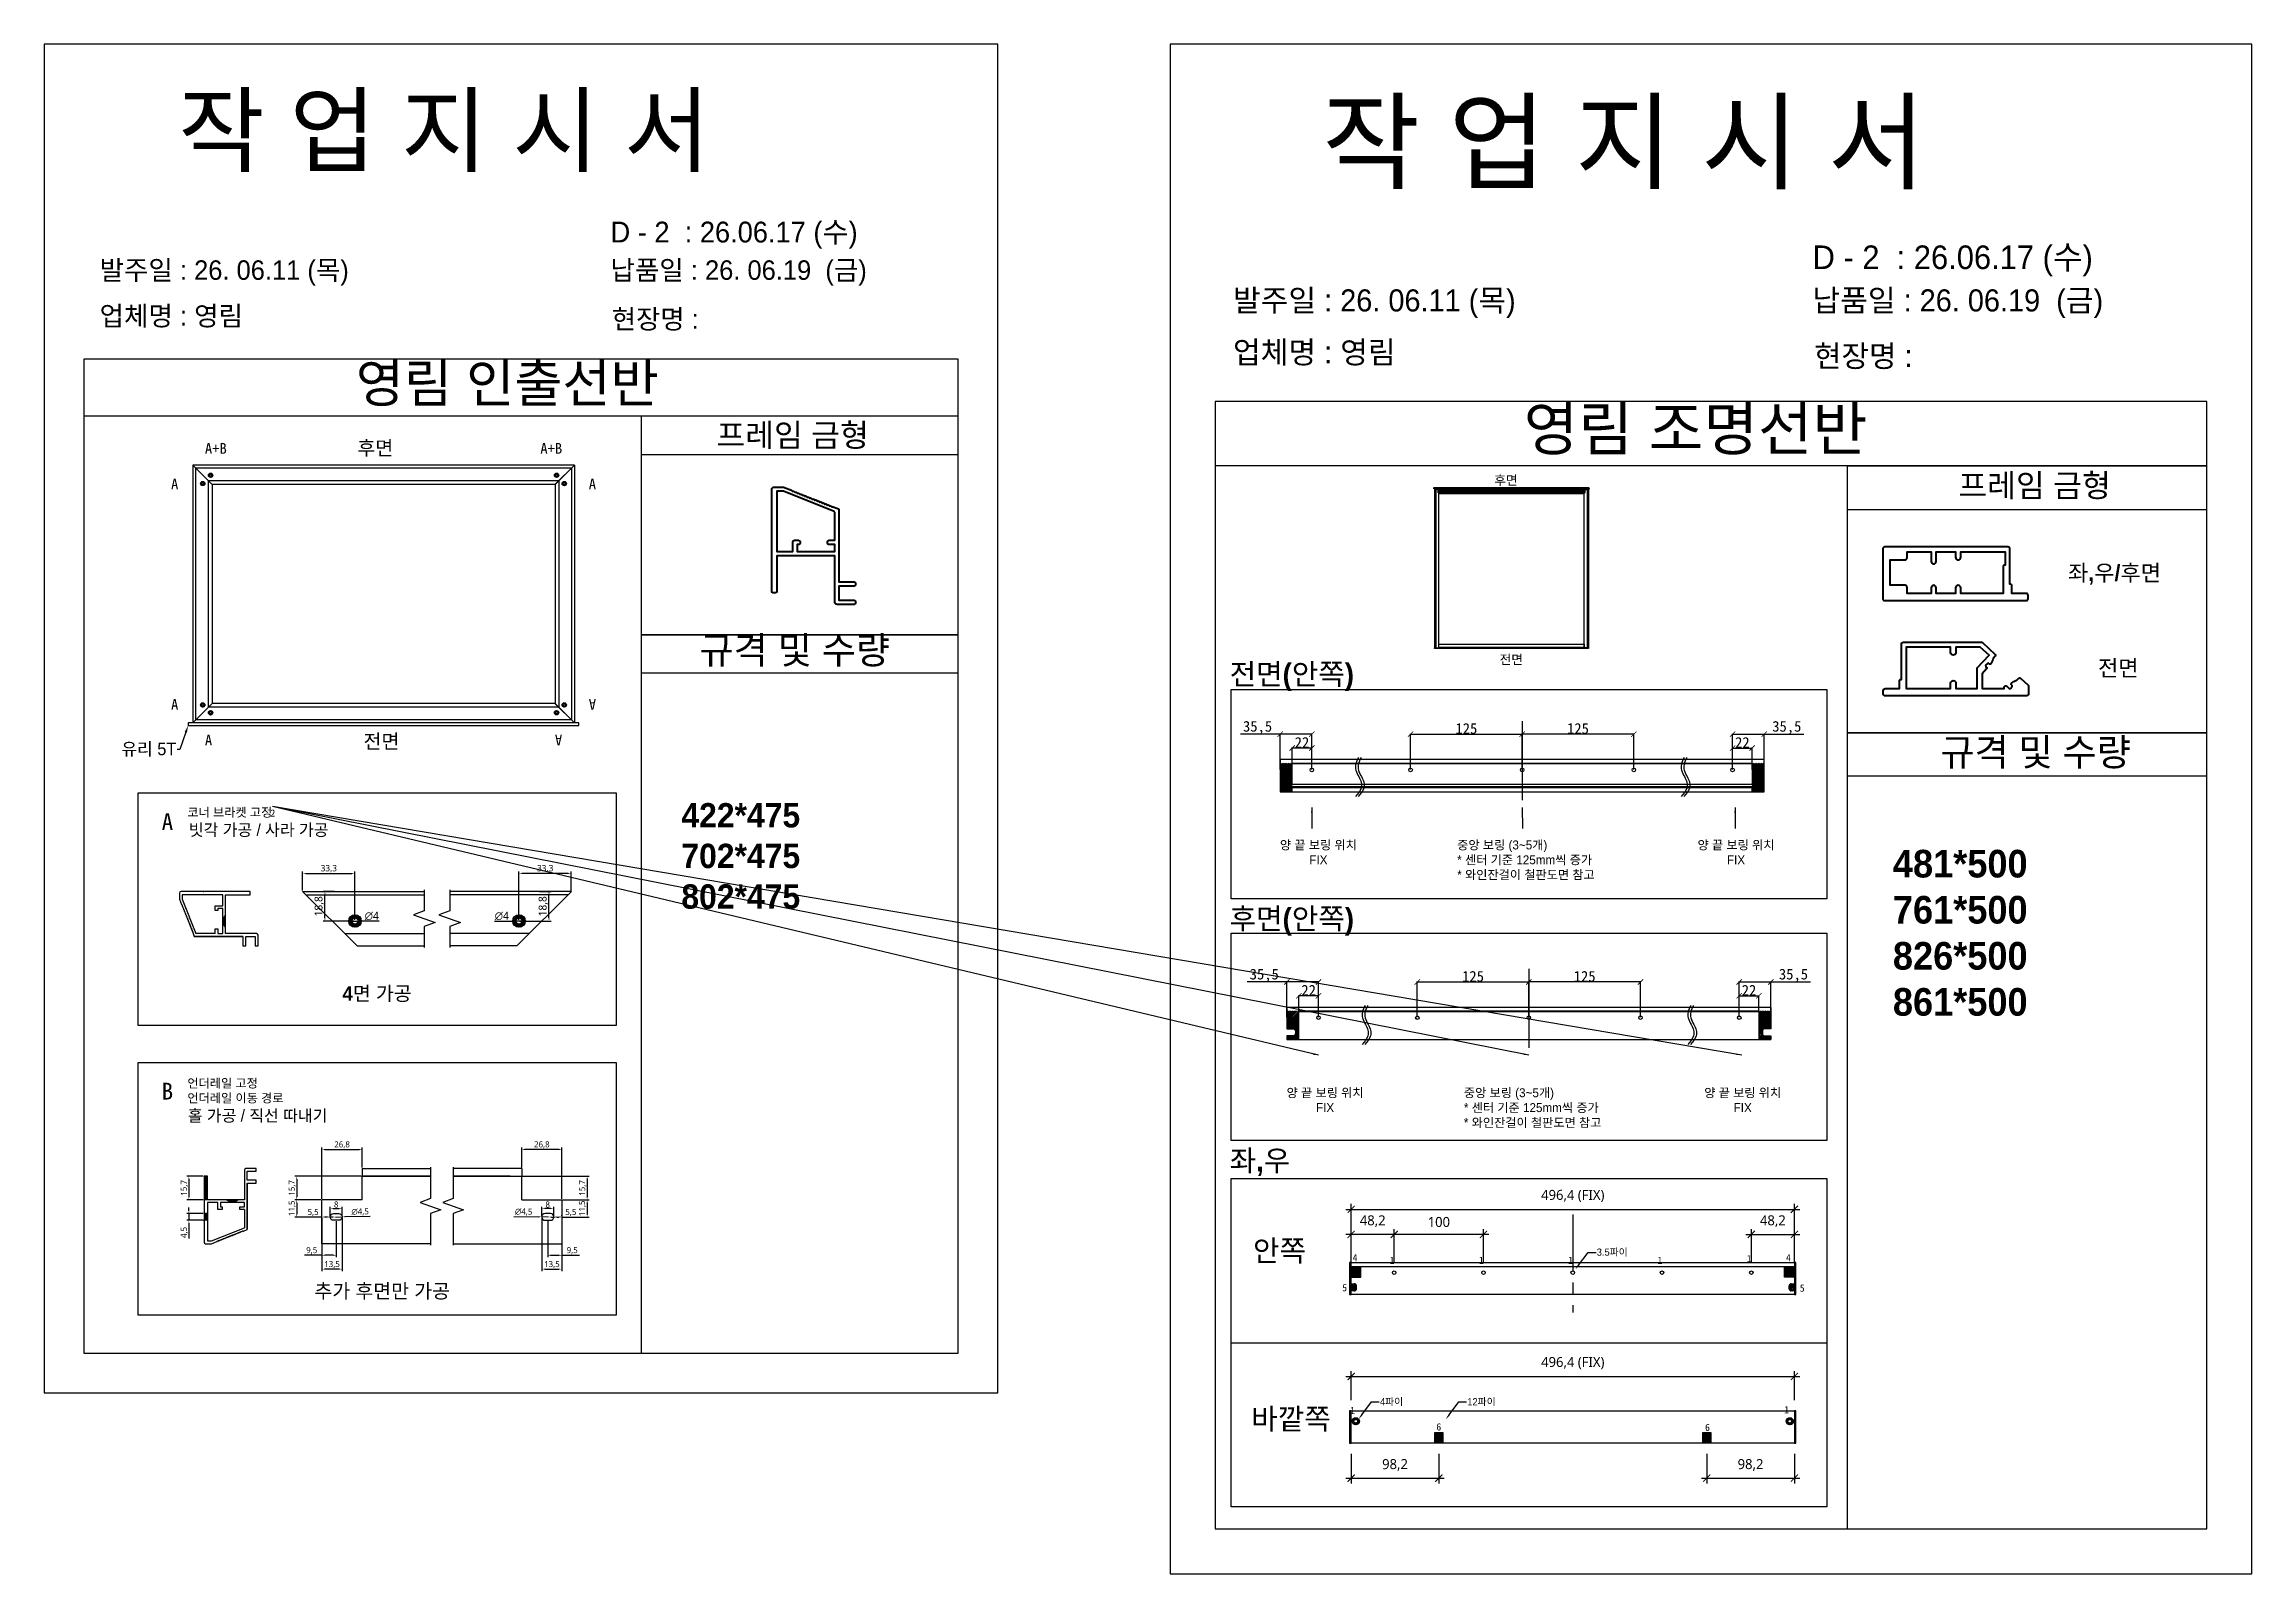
# Model space of a CAD drawing. Header units: millimetres. Extents: x -44117 to 256353, y -2095463 to 65325.
# Drawn here: x 94835 to 101017, y -1009328 to -1005045 of the extents above; entities that cross this region are included whole.
import ezdxf
from ezdxf import colors
from ezdxf.entities.mleader import LeaderData, LeaderLine
from ezdxf.math import Vec2, Vec3

# ---------------------------------------------------------------- set-up
doc = ezdxf.new("R2010")
doc.units = ezdxf.units.MM
doc.header["$LTSCALE"] = 10
doc.linetypes.add('CENTER', pattern=[50.8, 31.75, -6.35, 6.35, -6.35])
for name, color, linetype in [('! dim', 7, 'Continuous'), ('.', 8, 'Continuous'), ('01YL_text_제목 @ 1', 2, 'Continuous'), ('02 Glass', 4, 'Continuous'), ('02 Profile', 3, 'Continuous'), ('A', 1, 'Continuous'), ('DEFAULT', 7, 'Continuous'), ('Steel', 3, 'Continuous'), ('TXT', 4, 'Continuous'), ('TXT @ 1', 4, 'Continuous')]:
    doc.layers.add(name, color=color, linetype=linetype)
for name, color, linetype, lineweight in [('1', 2, 'Continuous', 40), ('C', 1, 'CENTER', 5), ('D', 4, 'Continuous', 5), ('Layer1', 7, 'Continuous', 70)]:
    doc.layers.add(name, color=color, linetype=linetype, lineweight=lineweight)
doc.styles.add('IMOS', font='', dxfattribs={"height": 3})
doc.styles.add('맑은고딕', font='malgun.ttf')
doc.styles.get('IMOS').set_extended_font_data('-윤고딕330')
doc.dimstyles.new('ISO-25', dxfattribs={"dimtxt": 2.5, "dimasz": 2.5, "dimexe": 1, "dimexo": 1, "dimtad": 1, "dimtxsty": 'Standard', "dimblk": 'ARCHTICK', "dimcen": 2.5, "dimadec": 0, "dimazin": 0, "dimtfac": 1, "dimtmove": 0, "dimatfit": 3, "dimfxl": 0, "dimarcsym": 0})
doc.dimstyles.new('Set Dim', dxfattribs={"dimtxt": 28, "dimasz": 20, "dimexe": 15, "dimexo": 30, "dimgap": 20, "dimtad": 1, "dimdec": 1, "dimtxsty": '맑은고딕', "dimblk": 'ARCHTICK', "dimcen": 10, "dimdle": 15, "dimclrd": 256, "dimclre": 256, "dimclrt": 7, "dimadec": 0, "dimazin": 0, "dimtfac": 1, "dimtdec": 1, "dimtix": 1, "dimtmove": 2, "dimatfit": 0, "dimfxl": 0, "dimarcsym": 0})
doc.dimstyles.get("Standard").update_dxf_attribs({"dimtxt": 0.18, "dimasz": 0.18, "dimexe": 0.18, "dimexo": 0.0625, "dimgap": 0.09, "dimtad": 0, "dimtih": 1, "dimtoh": 1, "dimdec": 4, "dimzin": 0, "dimdsep": 46, "dimtxsty": 'Standard', "dimcen": 0.09, "dimadec": 0, "dimazin": 0, "dimtfac": 1, "dimtdec": 4, "dimtofl": 0, "dimtmove": 0, "dimatfit": 3, "dimfxl": 0, "dimtolj": 1, "dimtzin": 0, "dimarcsym": 0})
doc.dimstyles.new('장바 dim', dxfattribs={"dimtxt": 4, "dimasz": 2, "dimexe": 1.25, "dimexo": 0.625, "dimtad": 1, "dimtxsty": '맑은고딕', "dimcen": 2.5, "dimclre": 256, "dimadec": 0, "dimazin": 0, "dimtfac": 1, "dimtmove": 0, "dimatfit": 3, "dimldrblk": 'ARCHTICK', "dimfxl": 0, "dimarcsym": 0})
pattern_1 = [(45, (80860.8214, -1003590.0533), (-0.67351921, 0.67351921), [])]
pattern_2 = [(45, (80882.5714, -1003566.8033), (-0.67351921, 0.67351921), [])]
pattern_3 = [(45, (81078.9664, -1002639.775), (-0.67351921, 0.67351921), [])]
pattern_4 = [(45, (81100.7164, -1002616.525), (-0.67351921, 0.67351921), [])]
pattern_5 = [(45, (64206.3685, -1008882.3179), (-0.67351921, 0.67351921), [])]
pattern_6 = [(45, (64228.1185, -1008860.5679), (-0.67351921, 0.67351921), [])]
pattern_7 = [(225, (110709.4806, -1009579.8463), (0.67351921, -0.67351921), [])]
pattern_8 = [(225, (110687.7306, -1009601.5963), (0.67351921, -0.67351921), [])]
pattern_9 = [(45, (83395.8062, -1019683.372), (-2.24506403, 2.24506403), [])]
pattern_10 = [(45, (15296.215, -1020377.2552), (-2.24506403, 2.24506403), [])]
pattern_11 = [(45, (12270.2058, -1020960.5058), (-2.24506403, 2.24506403), [])]
pattern_12 = [(45, (95020.2055, -1011745.8901), (-1.683798, 1.683798), [])]
pattern_13 = [(45, (95020.2063, -1012323.801), (-1.683798, 1.683798), [])]

msp = doc.modelspace()

# ---------------------------------------------------------------- texts
for s, width, gutter_width, heights, insert, char_height, attachment_point in [('{\\fGulim|b0|i0|c129|p50;작 업 지 시 서}', 4553.9528048, 17.21164, [-214.58863], (95210.23592, -1005189.25355), 192.7704086, 1), ('{\\fGulim|b0|i0|c129|p50;작 업 지 시 서}', 5165.1929222, 19.52182, [-243.39112], (98413.51081, -1005208.6814), 218.6444157, 1), ('\\pt11;{\\fGulim|b0|i0|c129|p50;발주일 : 26. 06.11 (목)}', 5257.1634623, 19.86943, [54.84616], (94989.93826, -1005649.9432), 54.5217024, 1), ('{\\fGulim|b0|i0|c129|p50;납품일 : 26. 06.19  (금)}', 5257.1634623, 19.86943, [55.77782], (96420.50187, -1005649.9432), 54.5217024, 1), ('{\\fGulim|b0|i0|c129|p50;업체명 : 영림}', 5257.1634623, 19.86943, [57.40323], (94989.93826, -1005778.15055), 54.5217024, 1), ('\\pt11;{\\fGulim|b0|i0|c129|p50;발주일 : 26. 06.11 (목)}', 5962.7898377, 22.53634, [62.20772], (98163.64438, -1005731.20569), 61.8397079, 1), ('{\\fGulim|b0|i0|c129|p50;납품일 : 26. 06.19  (금)}', 5962.7898377, 22.53634, [63.26442], (99786.22093, -1005731.20569), 61.8397079, 1), ('{\\fGulim|b0|i0|c129|p50;현장명 :  }', 5221.1406308, 19.73328, [60.42093], (96424.30593, -1005787.29409), 54.1481119, 1), ('{\\fGulim|b0|i0|c129|p50;업체명 : 영림}', 5962.7898377, 22.53634, [65.108], (98163.64438, -1005876.62128), 61.8397079, 1), ('{\\fGulim|b0|i0|c129|p50;현장명 :  }', 5921.931954, 22.38191, [68.53074], (99790.53558, -1005886.99208), 61.4159734, 1), ('{\\fGulim|b0|i0|c129|p50;영림 인출선반}', 2538.6306726, 9.59474, [-119.91001], (95707.62075, -1005939.69261), 107.4611207, 1), ('{\\fGulim|b0|i0|c129|p50;영림 조명선반}', 2879.37046, 10.88257, [-136.00456], (98977.65556, -1006059.84581), 121.8847546, 1), ('{\\f굴림|b1|i0|c129|p50;프레임 금형}', 19448.9777018, 250.13109, [-71.72126], (96717.04826, -1006107.31347), 64.3194219, 1), ('A+B', 46.0503167, 116.00573, [-30], (95284.92134, -1006161.53737, -0.0857), 30, 1), ('{\\f굴림|b1|i0|c129|p50;후면}', 12072.7918459, 155.2668, [-44.36194], (95712.1, -1006155.25387), 39.9257485, 1), ('A+B', 46.0503167, 116.00573, [-30], (96285.38066, -1006161.53737, -0.0857), 30, 3), ('A', 46.0503167, 116.00573, [-30], (95190.1191, -1006261.28297, -0.0857), 30, 1), ('A', 46.0503167, 116.00573, [-30], (96380.1829, -1006261.28297, -0.0857), 30, 3), ('{\\f굴림|b1|i0|c129|p50;후면}', 7906.2107072, 101.68087, [-29.05168], (98895.16193, -1006252.45273), 26.1465106, 1), ('{\\f굴림|b1|i0|c129|p50;프레임 금형}', 19448.9777018, 250.13109, [-71.72126], (100194.65542, -1006248.13745), 64.3194219, 1), ('{\\f굴림|b1|i0|c129|p50;좌,우/후면}', 13693.2246921, 176.107, [-56.00682], (100501.93782, -1006502.46568), 45.2846576, 1), ('{\\f굴림|b1|i0|c129|p50;규격 및 수량}', 23047.5408631, 296.4118, [-85.19319], (96669.68925, -1006703.52709), 76.220176, 1), ('{\\f굴림|b1|i0|c129|p50;전면}', 7906.2107072, 101.68087, [-28.22163], (98910.22693, -1006754.68192), 26.1465106, 1), ('{\\f굴림|b1|i0|c129|p50;전면(안쪽)}', 17876.3103929, 229.90519, [-74.05449], (98154.27195, -1006779.07471, -0.1919), 59.1184775, 1), ('{\\f굴림|b1|i0|c129|p50;전면}', 13693.2246921, 176.107, [-48.87868], (100585.80273, -1006768.86009), 45.2846576, 1), ('A', 46.0503167, 116.00573, [-30], (95190.1191, -1006908.61664, -0.0857), 30, 7), ('A', 46.0503167, 116.00573, [-30], (95284.92134, -1007008.36224, -0.0857), 30, 7), ('{\\f굴림|b1|i0|c129|p50;전면}', 12072.7918459, 155.2668, [-43.09446], (95729.03794, -1006977.1123), 39.9257485, 1), ('{\\f굴림|b1|i0|c129|p50;규격 및 수량}', 23047.5408631, 296.4118, [-85.19319], (100144.33825, -1006989.03178), 76.220176, 1), ('{\\fGulim|b0|i0|c129|p50;코너 브라켓 고정}', 1099.0259432, 82.47129, [145.17296], (95235.84346, -1007183.05486, 0.07422), 25, 1), ('{\\f굴림|b1|i0|c129|p50;422*475 \\P702*475 \\P802*475 }', 20631.3561005, 265.33752, [-297.91808], (96619.09808, -1007169.85215), 68.2296477, 1), ('A', 418.1419429, 235.42037, [-47.08407], (95195.95254, -1007198.30271, -0.05713), 47.08407, 3), ('{\\fGulim|b0|i0|c129|p50;빗각 가공 / 사라 가공}', 1099.0259432, 82.47129, [145.17296], (95239.85192, -1007228.38191, 0.07422), 32.9885174, 1), ('{\\f굴림|b1|i0|c129|p50;481*500 \\P761*500 \\P826*500 \\P861*500 }', 23400.5355507, 300.95162, [-466.98683], (100011.4731, -1007300.77757), 77.3875595, 1), ('{\\f굴림|b1|i0|c129|p50;후면(안쪽)}', 17876.3103929, 229.90519, [-74.05449], (98154.27195, -1007463.75305, -0.1919), 59.1184775, 1), ('{\\f굴림|b1|i0|c129|p50;4면 가공}', 12072.7918459, 155.2668, [-44.46757], (95670.16641, -1007683.11008), 39.9257485, 1), ('B', 418.1419429, 235.42037, [-47.08407], (95195.95254, -1007952.9862, -0.05713), 47.08407, 3), ('{\\fGulim|b0|i0|c129|p50;언더레일 고정\\P언더레일 이동 경로}', 1099.0259432, 82.47129, [145.17296], (95235.86988, -1007941.63333, 0.07422), 25, 1), ('{\\fGulim|b0|i0|c129|p50;홀 가공 / 직선 따내기 }', 1099.0259432, 82.47129, [145.17296], (95236.92583, -1008028.49984, 0.07422), 32.9885174, 1), ('{\\f굴림|b1|i0|c129|p50;좌,우}', 17876.3103929, 229.90519, [-70.30094], (98154.27195, -1008141.54222, -0.1919), 59.1184775, 1), ('{\\f굴림|b1|i0|c129|p50;안쪽}', 17876.3103929, 229.90519, [-65.6872], (98219.65935, -1008393.834, -0.1919), 59.1184775, 1), ('{\\f굴림|b1|i0|c129|p50;추가 후면만 가공}', 12072.7918459, 155.2668, [-44.46757], (95591.59351, -1008516.29023), 39.9257485, 1), ('{\\f굴림|b1|i0|c129|p50;바깥쪽}', 17876.3103929, 229.90519, [-65.6872], (98214.9959, -1008864.79213, -0.1919), 59.1184775, 1)]:
    msp.add_mtext_dynamic_manual_height_columns(s, width=width, gutter_width=gutter_width, heights=heights, dxfattribs=dict(insert=insert, char_height=char_height, attachment_point=attachment_point))
at = {"color": 1, "attachment_point": 1}
for width, gutter_width, heights, insert, char_height in [(5620.1869425, 21.24147, [59.62945], (96420.80875, -1005541.56167), 58.2865954), (6374.5390127, 24.09254, [67.63302], (99786.569, -1005608.27699), 66.109932)]:
    msp.add_mtext_dynamic_manual_height_columns('{\\fGulim|b0|i0|c129|p50;D - 2  : 26.06.17 (수)}', width=width, gutter_width=gutter_width, heights=heights, dxfattribs=dict(at, insert=insert, char_height=char_height))
at = {"char_height": 30, "attachment_point": 1, "rotation": 180}
for insert in [(96380.1829, -1006908.61664, -0.0857), (96285.38066, -1007008.36224, -0.0857)]:
    msp.add_mtext_dynamic_manual_height_columns('A', width=46.0503167, gutter_width=116.00573, heights=[-30], dxfattribs=dict(at, insert=insert))
at = {"layer": '01YL_text_제목 @ 1', "color": 1, "char_height": 25, "attachment_point": 2, "style": 'IMOS'}
for insert in [(98402.78223, -1007274.55252, 0.07422), (99572.18098, -1007274.55252, 0.07422), (98421.48688, -1007968.43558, 0.07422), (99590.88563, -1007968.43558, 0.07422)]:
    msp.add_mtext_dynamic_manual_height_columns('{\\fGulim|b0|i0|c129|p50;양 끝 보링 위치\\PFIX}', width=269.7788325, gutter_width=82.47129, heights=[145.17296], dxfattribs=dict(at, insert=insert))
at = {"layer": 'DEFAULT', "char_height": 20, "width": 178.7366603}
for s, insert, attachment_point in [('2', (95475.19196, -1007197.59314), 5), ('4', (98505.44094, -1008442.95152, -0.01203), 5), ('1', (98615.83148, -1008450.57009), 6), ('1', (98865.83148, -1008450.57009), 6), ('1', (99115.83148, -1008450.57009), 6), ('1', (99365.83148, -1008450.57009), 6), ('1', (99615.83148, -1008445.57009), 6), ('4', (99718.94094, -1008442.95152, -0.01203), 5), ('5', (98476.34604, -1008527.18543), 5), ('5', (99757.62961, -1008528.14896), 5), ('1', (98505.27548, -1008870.77814, 0.11426), 6), ('1', (99720.58117, -1008868.70778, 0.11426), 6), ('6', (98739.81971, -1008916.83798, 0.05713), 5), ('6', (99492.29281, -1008918.16799), 5)]:
    msp.add_mtext(s, dxfattribs=dict(at, insert=insert, attachment_point=attachment_point))
at = {"layer": 'TXT @ 1', "char_height": 25, "attachment_point": 1, "style": 'IMOS'}
for insert in [(98791.50644, -1007274.55252, 0.07422), (98810.21108, -1007968.43558, 0.07422)]:
    msp.add_mtext_dynamic_manual_height_columns('{\\fGulim|b0|i0|c129|p50;중앙 보링 (3~5개)\\P* 센터 기준 125mm씩 증가\\P* 와인잔걸이 철판도면 참고}', width=478.6154434, gutter_width=82.47129, heights=[145.17296], dxfattribs=dict(at, insert=insert))

# ---------------------------------------------------------------- blocks, each defined once
blk = doc.blocks.new('*D6864')
at = {"layer": 'D', "color": 0, "lineweight": -2}
for p, q in [((97105.1, -1006613.1), (97105, -1006612.9)), ((97105.3, -1006613.1), (97105.1, -1006613.1))]:
    blk.add_line(p, q, dxfattribs=at)
at = {"layer": 'D', "color": 0, "insert": (97106, -1006613.1), "char_height": 0.18, "attachment_point": 5, "bg_fill": 3, "box_fill_scale": 1.1, "bg_fill_color": 257, "bg_fill_transparency": 0}
blk.add_mtext('\\A1;R3.2877', dxfattribs=at)
at = {"layer": 'D', "color": 0, "lineweight": -2}
for p, q in [((97102.8, -1006610.2), (97103, -1006610.2)), ((97102.9, -1006610.3), (97102.9, -1006610.1))]:
    blk.add_line(p, q, dxfattribs=at)
at = {"layer": 'D', "color": 0}
blk.add_solid([(97105.1, -1006612.9), (97105, -1006613), (97104.9, -1006612.8)], dxfattribs=at)
at = {"layer": 'Defpoints', "color": 0}
for p in [(97102.9, -1006610.2), (97104.9, -1006612.8)]:
    blk.add_point(p, dxfattribs=at)
blk = doc.blocks.new('*D6876')
at = {"color": 0, "lineweight": -2, "transparency": 16777216}
for p, q in [((6389.1, -1856.3), (6387.1, -1856.3)), ((6391.1, -1856.3), (6395.1, -1856.3)), ((6408.5, -1856.3), (6397.1, -1856.3))]:
    blk.add_line(p, q, dxfattribs=at)
at = {"color": 0, "transparency": 16777216}
for points in [[(6389.1, -1855.9), (6389.1, -1856.6), (6391.1, -1856.3)], [(6397.1, -1855.9), (6397.1, -1856.6), (6395.1, -1856.3)]]:
    blk.add_solid(points, dxfattribs=at)
at = {"layer": 'Defpoints', "color": 0, "transparency": 16777216}
for p in [(6391.1, -1856.3), (6395.1, -1856.3)]:
    blk.add_point(p, dxfattribs=at)
at = {"color": 0, "transparency": 16777216, "insert": (6403.8, -1853.1), "char_height": 5, "attachment_point": 5, "style": '맑은고딕'}
blk.add_mtext('∅4', dxfattribs=at)
blk = doc.blocks.new('_ArchTick')
at = {"color": 0, "linetype": 'ByBlock', "const_width": 0.15}
blk.add_lwpolyline([(-0.5, -0.5), (0.5, 0.5)], dxfattribs=at)
blk = doc.blocks.new('*D6890')
at = {"lineweight": -2, "transparency": 16777216}
for p, q in [((6359.8, -1836.8), (6359.8, -1824.8)), ((6393.1, -1855.6), (6393.1, -1824.8))]:
    blk.add_line(p, q, dxfattribs=at)
at = {"color": 0, "lineweight": -2, "transparency": 16777216}
blk.add_line((6361.8, -1826), (6391.1, -1826), dxfattribs=at)
at = {"color": 0, "transparency": 16777216}
for points in [[(6361.8, -1825.7), (6361.8, -1826.3), (6359.8, -1826)], [(6391.1, -1825.7), (6391.1, -1826.3), (6393.1, -1826)]]:
    blk.add_solid(points, dxfattribs=at)
at = {"layer": 'Defpoints', "color": 0, "transparency": 16777216}
for p in [(6359.8, -1837.5), (6393.1, -1826), (6393.1, -1856.3)]:
    blk.add_point(p, dxfattribs=at)
at = {"color": 0, "transparency": 16777216, "insert": (6376.5, -1823), "char_height": 4, "attachment_point": 5, "style": '맑은고딕'}
blk.add_mtext('33,3', dxfattribs=at)
blk = doc.blocks.new('*D6875')
at = {"lineweight": -2, "transparency": 16777216}
for p, q in [((6380.1, -1837.5), (6372.8, -1837.5)), ((6392.5, -1856.3), (6372.8, -1856.3))]:
    blk.add_line(p, q, dxfattribs=at)
at = {"color": 0, "lineweight": -2, "transparency": 16777216}
blk.add_line((6374, -1854.3), (6374, -1839.5), dxfattribs=at)
at = {"color": 0, "transparency": 16777216}
for points in [[(6373.7, -1839.5), (6374.4, -1839.5), (6374, -1837.5)], [(6373.7, -1854.3), (6374.4, -1854.3), (6374, -1856.3)]]:
    blk.add_solid(points, dxfattribs=at)
at = {"layer": 'Defpoints', "color": 0, "transparency": 16777216}
for p in [(6374, -1837.5), (6380.7, -1837.5), (6393.1, -1856.3)]:
    blk.add_point(p, dxfattribs=at)
at = {"color": 0, "transparency": 16777216, "insert": (6370.4, -1846.9), "char_height": 5, "attachment_point": 5, "rotation": 90, "style": '맑은고딕'}
blk.add_mtext('18,8', dxfattribs=at)
blk = doc.blocks.new('*D6877')
at = {"color": 0, "lineweight": -2, "transparency": 16777216}
for p, q in [((6481.8, -1856.3), (6493.4, -1856.3)), ((6499.4, -1856.3), (6495.4, -1856.3)), ((6501.4, -1856.3), (6503.4, -1856.3))]:
    blk.add_line(p, q, dxfattribs=at)
at = {"color": 0, "transparency": 16777216}
for points in [[(6493.4, -1855.9), (6493.4, -1856.6), (6495.4, -1856.3)], [(6501.4, -1855.9), (6501.4, -1856.6), (6499.4, -1856.3)]]:
    blk.add_solid(points, dxfattribs=at)
at = {"layer": 'Defpoints', "color": 0, "transparency": 16777216}
for p in [(6495.4, -1856.3), (6499.4, -1856.3)]:
    blk.add_point(p, dxfattribs=at)
at = {"color": 0, "transparency": 16777216, "insert": (6486.5, -1853.1), "char_height": 5, "attachment_point": 5, "style": '맑은고딕'}
blk.add_mtext('∅4', dxfattribs=at)
blk = doc.blocks.new('*D6889')
at = {"lineweight": -2, "transparency": 16777216}
for p, q in [((6497.4, -1855.6), (6497.4, -1824.8)), ((6530.7, -1836.8), (6530.7, -1824.8))]:
    blk.add_line(p, q, dxfattribs=at)
at = {"color": 0, "lineweight": -2, "transparency": 16777216}
blk.add_line((6528.7, -1826), (6499.4, -1826), dxfattribs=at)
at = {"color": 0, "transparency": 16777216}
for points in [[(6499.4, -1825.7), (6499.4, -1826.3), (6497.4, -1826)], [(6528.7, -1825.7), (6528.7, -1826.3), (6530.7, -1826)]]:
    blk.add_solid(points, dxfattribs=at)
at = {"layer": 'Defpoints', "color": 0, "transparency": 16777216}
for p in [(6497.4, -1826), (6530.7, -1837.5), (6497.4, -1856.3)]:
    blk.add_point(p, dxfattribs=at)
at = {"color": 0, "transparency": 16777216, "insert": (6514.1, -1823), "char_height": 4, "attachment_point": 5, "style": '맑은고딕'}
blk.add_mtext('33,3', dxfattribs=at)
blk = doc.blocks.new('*D6878')
at = {"lineweight": -2, "transparency": 16777216}
for p, q in [((6510.5, -1837.5), (6517.8, -1837.5)), ((6498, -1856.3), (6517.8, -1856.3))]:
    blk.add_line(p, q, dxfattribs=at)
at = {"color": 0, "lineweight": -2, "transparency": 16777216}
blk.add_line((6516.5, -1854.3), (6516.5, -1839.5), dxfattribs=at)
at = {"color": 0, "transparency": 16777216}
for points in [[(6516.2, -1839.5), (6516.9, -1839.5), (6516.5, -1837.5)], [(6516.2, -1854.3), (6516.9, -1854.3), (6516.5, -1856.3)]]:
    blk.add_solid(points, dxfattribs=at)
at = {"layer": 'Defpoints', "color": 0, "transparency": 16777216}
for p in [(6509.8, -1837.5), (6516.5, -1837.5), (6497.4, -1856.3)]:
    blk.add_point(p, dxfattribs=at)
at = {"color": 0, "transparency": 16777216, "insert": (6512.9, -1846.9), "char_height": 5, "attachment_point": 5, "rotation": 90, "style": '맑은고딕'}
blk.add_mtext('18,8', dxfattribs=at)
blk = doc.blocks.new('*D6881')
at = {"color": 0, "lineweight": -2, "transparency": 16777216}
for p, q in [((6358.2, -2220.9), (6348.4, -2220.9)), ((6361.7, -2220.9), (6360.2, -2220.9))]:
    blk.add_line(p, q, dxfattribs=at)
at = {"lineweight": -2, "transparency": 16777216}
for p, q in [((6358.2, -2220.2), (6358.2, -2219.6)), ((6363.7, -2220.2), (6363.7, -2219.6))]:
    blk.add_line(p, q, dxfattribs=at)
at = {"color": 0, "transparency": 16777216}
for points in [[(6360.2, -2220.5), (6360.2, -2221.2), (6358.2, -2220.9)], [(6361.7, -2220.5), (6361.7, -2221.2), (6363.7, -2220.9)]]:
    blk.add_solid(points, dxfattribs=at)
at = {"layer": 'Defpoints', "color": 0, "transparency": 16777216}
for p in [(6358.2, -2220.9), (6358.2, -2220.9), (6363.7, -2220.9)]:
    blk.add_point(p, dxfattribs=at)
at = {"color": 0, "transparency": 16777216, "insert": (6352.3, -2217.9), "char_height": 4, "attachment_point": 5, "style": '맑은고딕'}
blk.add_mtext('5,5', dxfattribs=at)
blk = doc.blocks.new('*D6880')
at = {"lineweight": -2, "transparency": 16777216}
for p, q in [((6357.5, -2209.4), (6340.2, -2209.4)), ((6357.5, -2220.9), (6340.2, -2220.9))]:
    blk.add_line(p, q, dxfattribs=at)
at = {"color": 0, "lineweight": -2, "transparency": 16777216}
blk.add_line((6341.4, -2211.4), (6341.4, -2218.9), dxfattribs=at)
at = {"color": 0, "transparency": 16777216}
for points in [[(6341.1, -2211.4), (6341.7, -2211.4), (6341.4, -2209.4)], [(6341.1, -2218.9), (6341.7, -2218.9), (6341.4, -2220.9)]]:
    blk.add_solid(points, dxfattribs=at)
at = {"layer": 'Defpoints', "color": 0, "transparency": 16777216}
for p in [(6358.2, -2209.4), (6341.4, -2220.9), (6358.2, -2220.9)]:
    blk.add_point(p, dxfattribs=at)
at = {"color": 0, "transparency": 16777216, "insert": (6338.4, -2215.1), "char_height": 4, "attachment_point": 5, "rotation": 90, "style": '맑은고딕'}
blk.add_mtext('11,5', dxfattribs=at)
blk = doc.blocks.new('*D6891')
at = {"lineweight": -2, "transparency": 16777216}
for p, q in [((6358.2, -2221.5), (6358.2, -2256.9)), ((6371.7, -2221.5), (6371.7, -2256.9))]:
    blk.add_line(p, q, dxfattribs=at)
at = {"color": 0, "lineweight": -2, "transparency": 16777216}
blk.add_line((6369.7, -2255.6), (6360.2, -2255.6), dxfattribs=at)
at = {"color": 0, "transparency": 16777216}
for points in [[(6360.2, -2255.3), (6360.2, -2255.9), (6358.2, -2255.6)], [(6369.7, -2255.3), (6369.7, -2255.9), (6371.7, -2255.6)]]:
    blk.add_solid(points, dxfattribs=at)
at = {"layer": 'Defpoints', "color": 0, "transparency": 16777216}
for p in [(6358.2, -2220.9), (6371.7, -2220.9), (6358.2, -2255.6)]:
    blk.add_point(p, dxfattribs=at)
at = {"color": 0, "transparency": 16777216, "insert": (6364.9, -2252.6), "char_height": 4, "attachment_point": 5, "style": '맑은고딕'}
blk.add_mtext('13,5', dxfattribs=at)
blk = doc.blocks.new('*D6892')
at = {"lineweight": -2, "transparency": 16777216}
for p, q in [((6358.2, -2223.8), (6358.2, -2247.6)), ((6367.7, -2223.7), (6367.7, -2247.6))]:
    blk.add_line(p, q, dxfattribs=at)
at = {"color": 0, "lineweight": -2, "transparency": 16777216}
for p, q in [((6358.2, -2246.4), (6346.5, -2246.4)), ((6365.7, -2246.4), (6360.2, -2246.4))]:
    blk.add_line(p, q, dxfattribs=at)
at = {"color": 0, "transparency": 16777216}
for points in [[(6360.2, -2246), (6360.2, -2246.7), (6358.2, -2246.4)], [(6365.7, -2246), (6365.7, -2246.7), (6367.7, -2246.4)]]:
    blk.add_solid(points, dxfattribs=at)
at = {"layer": 'Defpoints', "color": 0, "transparency": 16777216}
for p in [(6358.2, -2223.2), (6367.7, -2223.1), (6358.2, -2246.4)]:
    blk.add_point(p, dxfattribs=at)
at = {"color": 0, "transparency": 16777216, "insert": (6351.4, -2243.3), "char_height": 4, "attachment_point": 5, "style": '맑은고딕'}
blk.add_mtext('9,5', dxfattribs=at)
blk = doc.blocks.new('*D6897')
at = {"color": 0, "lineweight": -2, "transparency": 16777216}
for p, q in [((6365.2, -2220.9), (6363.2, -2221)), ((6367.2, -2220.9), (6371.7, -2220.8)), ((6390.3, -2220.5), (6373.7, -2220.8))]:
    blk.add_line(p, q, dxfattribs=at)
at = {"color": 0, "transparency": 16777216}
for points in [[(6365.2, -2220.6), (6365.2, -2221.3), (6367.2, -2220.9)], [(6373.7, -2220.4), (6373.7, -2221.1), (6371.7, -2220.8)]]:
    blk.add_solid(points, dxfattribs=at)
at = {"layer": 'Defpoints', "color": 0, "transparency": 16777216}
for p in [(6367.2, -2220.9), (6371.7, -2220.8)]:
    blk.add_point(p, dxfattribs=at)
at = {"color": 0, "transparency": 16777216, "insert": (6383.6, -2217.6), "char_height": 4, "attachment_point": 5, "rotation": 1.1136, "style": '맑은고딕'}
blk.add_mtext('∅4,5', dxfattribs=at)
blk = doc.blocks.new('*D6882')
at = {"lineweight": -2, "transparency": 16777216}
for p, q in [((6358.2, -2208.7), (6358.2, -2174.7)), ((6385, -2188), (6385, -2174.7))]:
    blk.add_line(p, q, dxfattribs=at)
at = {"color": 0, "lineweight": -2, "transparency": 16777216}
blk.add_line((6360.2, -2175.9), (6383, -2175.9), dxfattribs=at)
at = {"color": 0, "transparency": 16777216}
for points in [[(6360.2, -2175.6), (6360.2, -2176.3), (6358.2, -2175.9)], [(6383, -2175.6), (6383, -2176.3), (6385, -2175.9)]]:
    blk.add_solid(points, dxfattribs=at)
at = {"layer": 'Defpoints', "color": 0, "transparency": 16777216}
for p in [(6385, -2175.9), (6385, -2188.7), (6358.2, -2209.4)]:
    blk.add_point(p, dxfattribs=at)
at = {"color": 0, "transparency": 16777216, "insert": (6371.6, -2172.9), "char_height": 4, "attachment_point": 5, "style": '맑은고딕'}
blk.add_mtext('26,8', dxfattribs=at)
blk = doc.blocks.new('*D6879')
at = {"lineweight": -2, "transparency": 16777216}
for p, q in [((6363.7, -2220.2), (6363.7, -2214.1)), ((6371.7, -2220.2), (6371.7, -2214.1))]:
    blk.add_line(p, q, dxfattribs=at)
at = {"color": 0, "lineweight": -2, "transparency": 16777216}
blk.add_line((6365.7, -2215.3), (6369.7, -2215.3), dxfattribs=at)
at = {"color": 0, "transparency": 16777216}
for points in [[(6365.7, -2215), (6365.7, -2215.6), (6363.7, -2215.3)], [(6369.7, -2215), (6369.7, -2215.6), (6371.7, -2215.3)]]:
    blk.add_solid(points, dxfattribs=at)
at = {"layer": 'Defpoints', "color": 0, "transparency": 16777216}
for p in [(6371.7, -2215.3), (6363.7, -2220.9), (6371.7, -2220.9)]:
    blk.add_point(p, dxfattribs=at)
at = {"color": 0, "transparency": 16777216, "insert": (6367.7, -2212.6), "char_height": 4, "attachment_point": 5, "style": '맑은고딕'}
blk.add_mtext('8', dxfattribs=at)
blk = doc.blocks.new('*D6893')
at = {"lineweight": -2, "transparency": 16777216}
for p, q in [((6384.3, -2193.7), (6340.2, -2193.7)), ((6357.5, -2209.4), (6340.2, -2209.4))]:
    blk.add_line(p, q, dxfattribs=at)
at = {"color": 0, "lineweight": -2, "transparency": 16777216}
blk.add_line((6341.4, -2195.7), (6341.4, -2207.4), dxfattribs=at)
at = {"color": 0, "transparency": 16777216}
for points in [[(6341.1, -2195.7), (6341.7, -2195.7), (6341.4, -2193.7)], [(6341.1, -2207.4), (6341.7, -2207.4), (6341.4, -2209.4)]]:
    blk.add_solid(points, dxfattribs=at)
at = {"layer": 'Defpoints', "color": 0, "transparency": 16777216}
for p in [(6385, -2193.7), (6341.4, -2209.4), (6358.2, -2209.4)]:
    blk.add_point(p, dxfattribs=at)
at = {"color": 0, "transparency": 16777216, "insert": (6338.4, -2201.5), "char_height": 4, "attachment_point": 5, "rotation": 90, "style": '맑은고딕'}
blk.add_mtext('15,7', dxfattribs=at)
blk = doc.blocks.new('*D6888')
at = {"lineweight": -2, "transparency": 16777216}
for p, q in [((6279.1, -2218.6), (6268.3, -2218.6)), ((6279.1, -2223.1), (6268.3, -2223.1))]:
    blk.add_line(p, q, dxfattribs=at)
at = {"color": 0, "lineweight": -2, "transparency": 16777216}
for p, q in [((6269.6, -2216.6), (6269.6, -2214.6)), ((6269.6, -2218.6), (6269.6, -2223.1)), ((6269.6, -2225.1), (6269.6, -2235.3))]:
    blk.add_line(p, q, dxfattribs=at)
at = {"color": 0, "transparency": 16777216}
for points in [[(6269.3, -2216.6), (6269.9, -2216.6), (6269.6, -2218.6)], [(6269.3, -2225.1), (6269.9, -2225.1), (6269.6, -2223.1)]]:
    blk.add_solid(points, dxfattribs=at)
at = {"layer": 'Defpoints', "color": 0, "transparency": 16777216}
for p in [(6279.8, -2218.6), (6269.6, -2223.1), (6279.8, -2223.1)]:
    blk.add_point(p, dxfattribs=at)
at = {"color": 0, "transparency": 16777216, "insert": (6266.6, -2231.2), "char_height": 4, "attachment_point": 5, "rotation": 90, "style": '맑은고딕'}
blk.add_mtext('4,5', dxfattribs=at)
blk = doc.blocks.new('*D6887')
at = {"lineweight": -2, "transparency": 16777216}
for p, q in [((6279.1, -2193.7), (6268.3, -2193.7)), ((6279.1, -2209.4), (6268.3, -2209.4))]:
    blk.add_line(p, q, dxfattribs=at)
at = {"color": 0, "lineweight": -2, "transparency": 16777216}
blk.add_line((6269.6, -2195.7), (6269.6, -2207.4), dxfattribs=at)
at = {"color": 0, "transparency": 16777216}
for points in [[(6269.3, -2195.7), (6269.9, -2195.7), (6269.6, -2193.7)], [(6269.3, -2207.4), (6269.9, -2207.4), (6269.6, -2209.4)]]:
    blk.add_solid(points, dxfattribs=at)
at = {"layer": 'Defpoints', "color": 0, "transparency": 16777216}
for p in [(6279.8, -2193.7), (6269.6, -2209.4), (6279.8, -2209.4)]:
    blk.add_point(p, dxfattribs=at)
at = {"color": 0, "transparency": 16777216, "insert": (6266.6, -2201.5), "char_height": 4, "attachment_point": 5, "rotation": 90, "style": '맑은고딕'}
blk.add_mtext('15,7', dxfattribs=at)
blk = doc.blocks.new('*D6884')
at = {"lineweight": -2, "transparency": 16777216}
for p, q in [((6512.5, -2220.2), (6512.5, -2219.6)), ((6518, -2220.2), (6518, -2219.6))]:
    blk.add_line(p, q, dxfattribs=at)
at = {"color": 0, "lineweight": -2, "transparency": 16777216}
for p, q in [((6514.5, -2220.9), (6516, -2220.9)), ((6518, -2220.9), (6527.8, -2220.9))]:
    blk.add_line(p, q, dxfattribs=at)
at = {"color": 0, "transparency": 16777216}
for points in [[(6514.5, -2220.5), (6514.5, -2221.2), (6512.5, -2220.9)], [(6516, -2220.5), (6516, -2221.2), (6518, -2220.9)]]:
    blk.add_solid(points, dxfattribs=at)
at = {"layer": 'Defpoints', "color": 0, "transparency": 16777216}
for p in [(6512.5, -2220.9), (6518, -2220.9), (6518, -2220.9)]:
    blk.add_point(p, dxfattribs=at)
at = {"color": 0, "transparency": 16777216, "insert": (6523.9, -2217.9), "char_height": 4, "attachment_point": 5, "style": '맑은고딕'}
blk.add_mtext('5,5', dxfattribs=at)
blk = doc.blocks.new('*D6883')
at = {"lineweight": -2, "transparency": 16777216}
for p, q in [((6518.6, -2209.4), (6536, -2209.4)), ((6518.6, -2220.9), (6536, -2220.9))]:
    blk.add_line(p, q, dxfattribs=at)
at = {"color": 0, "lineweight": -2, "transparency": 16777216}
blk.add_line((6534.8, -2211.4), (6534.8, -2218.9), dxfattribs=at)
at = {"color": 0, "transparency": 16777216}
for points in [[(6534.4, -2211.4), (6535.1, -2211.4), (6534.8, -2209.4)], [(6534.4, -2218.9), (6535.1, -2218.9), (6534.8, -2220.9)]]:
    blk.add_solid(points, dxfattribs=at)
at = {"layer": 'Defpoints', "color": 0, "transparency": 16777216}
for p in [(6518, -2209.4), (6518, -2220.9), (6534.8, -2220.9)]:
    blk.add_point(p, dxfattribs=at)
at = {"color": 0, "transparency": 16777216, "insert": (6531.7, -2215.1), "char_height": 4, "attachment_point": 5, "rotation": 90, "style": '맑은고딕'}
blk.add_mtext('11,5', dxfattribs=at)
blk = doc.blocks.new('*D6894')
at = {"lineweight": -2, "transparency": 16777216}
for p, q in [((6504.5, -2221.5), (6504.5, -2256.9)), ((6518, -2221.5), (6518, -2256.9))]:
    blk.add_line(p, q, dxfattribs=at)
at = {"color": 0, "lineweight": -2, "transparency": 16777216}
blk.add_line((6506.5, -2255.6), (6516, -2255.6), dxfattribs=at)
at = {"color": 0, "transparency": 16777216}
for points in [[(6506.5, -2255.3), (6506.5, -2255.9), (6504.5, -2255.6)], [(6516, -2255.3), (6516, -2255.9), (6518, -2255.6)]]:
    blk.add_solid(points, dxfattribs=at)
at = {"layer": 'Defpoints', "color": 0, "transparency": 16777216}
for p in [(6504.5, -2220.9), (6518, -2220.9), (6518, -2255.6)]:
    blk.add_point(p, dxfattribs=at)
at = {"color": 0, "transparency": 16777216, "insert": (6511.3, -2252.6), "char_height": 4, "attachment_point": 5, "style": '맑은고딕'}
blk.add_mtext('13,5', dxfattribs=at)
blk = doc.blocks.new('*D6895')
at = {"lineweight": -2, "transparency": 16777216}
for p, q in [((6508.5, -2223.7), (6508.5, -2247.6)), ((6518, -2223.8), (6518, -2247.6))]:
    blk.add_line(p, q, dxfattribs=at)
at = {"color": 0, "lineweight": -2, "transparency": 16777216}
for p, q in [((6510.5, -2246.4), (6516, -2246.4)), ((6518, -2246.4), (6529.6, -2246.4))]:
    blk.add_line(p, q, dxfattribs=at)
at = {"color": 0, "transparency": 16777216}
for points in [[(6510.5, -2246), (6510.5, -2246.7), (6508.5, -2246.4)], [(6516, -2246), (6516, -2246.7), (6518, -2246.4)]]:
    blk.add_solid(points, dxfattribs=at)
at = {"layer": 'Defpoints', "color": 0, "transparency": 16777216}
for p in [(6508.5, -2223.1), (6518, -2223.2), (6518, -2246.4)]:
    blk.add_point(p, dxfattribs=at)
at = {"color": 0, "transparency": 16777216, "insert": (6524.8, -2243.3), "char_height": 4, "attachment_point": 5, "style": '맑은고딕'}
blk.add_mtext('9,5', dxfattribs=at)
blk = doc.blocks.new('*D6898')
at = {"color": 0, "lineweight": -2, "transparency": 16777216}
for p, q in [((6485.9, -2220.5), (6502.5, -2220.8)), ((6509, -2220.9), (6504.5, -2220.8)), ((6511, -2220.9), (6513, -2221))]:
    blk.add_line(p, q, dxfattribs=at)
at = {"color": 0, "transparency": 16777216}
for points in [[(6502.5, -2220.4), (6502.5, -2221.1), (6504.5, -2220.8)], [(6511, -2220.6), (6511, -2221.3), (6509, -2220.9)]]:
    blk.add_solid(points, dxfattribs=at)
at = {"layer": 'Defpoints', "color": 0, "transparency": 16777216}
for p in [(6504.5, -2220.8), (6509, -2220.9)]:
    blk.add_point(p, dxfattribs=at)
at = {"color": 0, "transparency": 16777216, "insert": (6492.5, -2217.6), "char_height": 4, "attachment_point": 5, "rotation": 358.8864, "style": '맑은고딕'}
blk.add_mtext('∅4,5', dxfattribs=at)
blk = doc.blocks.new('*D6886')
at = {"lineweight": -2, "transparency": 16777216}
for p, q in [((6491.2, -2188), (6491.2, -2174.7)), ((6518, -2208.7), (6518, -2174.7))]:
    blk.add_line(p, q, dxfattribs=at)
at = {"color": 0, "lineweight": -2, "transparency": 16777216}
blk.add_line((6516, -2175.9), (6493.2, -2175.9), dxfattribs=at)
at = {"color": 0, "transparency": 16777216}
for points in [[(6493.2, -2175.6), (6493.2, -2176.3), (6491.2, -2175.9)], [(6516, -2175.6), (6516, -2176.3), (6518, -2175.9)]]:
    blk.add_solid(points, dxfattribs=at)
at = {"layer": 'Defpoints', "color": 0, "transparency": 16777216}
for p in [(6491.2, -2175.9), (6491.2, -2188.7), (6518, -2209.4)]:
    blk.add_point(p, dxfattribs=at)
at = {"color": 0, "transparency": 16777216, "insert": (6504.6, -2172.9), "char_height": 4, "attachment_point": 5, "style": '맑은고딕'}
blk.add_mtext('26,8', dxfattribs=at)
blk = doc.blocks.new('*D6885')
at = {"lineweight": -2, "transparency": 16777216}
for p, q in [((6504.5, -2220.2), (6504.5, -2214.1)), ((6512.5, -2220.2), (6512.5, -2214.1))]:
    blk.add_line(p, q, dxfattribs=at)
at = {"color": 0, "lineweight": -2, "transparency": 16777216}
blk.add_line((6510.5, -2215.3), (6506.5, -2215.3), dxfattribs=at)
at = {"color": 0, "transparency": 16777216}
for points in [[(6506.5, -2215), (6506.5, -2215.6), (6504.5, -2215.3)], [(6510.5, -2215), (6510.5, -2215.6), (6512.5, -2215.3)]]:
    blk.add_solid(points, dxfattribs=at)
at = {"layer": 'Defpoints', "color": 0, "transparency": 16777216}
for p in [(6504.5, -2215.3), (6504.5, -2220.9), (6512.5, -2220.9)]:
    blk.add_point(p, dxfattribs=at)
at = {"color": 0, "transparency": 16777216, "insert": (6508.5, -2212.6), "char_height": 4, "attachment_point": 5, "style": '맑은고딕'}
blk.add_mtext('8', dxfattribs=at)
blk = doc.blocks.new('*D6896')
at = {"lineweight": -2, "transparency": 16777216}
for p, q in [((6491.8, -2193.7), (6536, -2193.7)), ((6518.6, -2209.4), (6536, -2209.4))]:
    blk.add_line(p, q, dxfattribs=at)
at = {"color": 0, "lineweight": -2, "transparency": 16777216}
blk.add_line((6534.8, -2195.7), (6534.8, -2207.4), dxfattribs=at)
at = {"color": 0, "transparency": 16777216}
for points in [[(6534.4, -2195.7), (6535.1, -2195.7), (6534.8, -2193.7)], [(6534.4, -2207.4), (6535.1, -2207.4), (6534.8, -2209.4)]]:
    blk.add_solid(points, dxfattribs=at)
at = {"layer": 'Defpoints', "color": 0, "transparency": 16777216}
for p in [(6491.2, -2193.7), (6518, -2209.4), (6534.8, -2209.4)]:
    blk.add_point(p, dxfattribs=at)
at = {"color": 0, "transparency": 16777216, "insert": (6531.8, -2201.5), "char_height": 4, "attachment_point": 5, "rotation": 90, "style": '맑은고딕'}
blk.add_mtext('15,7', dxfattribs=at)
blk = doc.blocks.new('*D6899')
at = {"layer": 'D', "color": 0, "linetype": 'ByBlock', "lineweight": -2}
for p, q in [((100385.6, -1006864.1), (100385.6, -1006863.9)), ((100385.6, -1006864), (100385.7, -1006864)), ((100389.7, -1006868.5), (100389.5, -1006868.4)), ((100389.8, -1006868.5), (100389.7, -1006868.5))]:
    blk.add_line(p, q, dxfattribs=at)
at = {"layer": 'D', "color": 0}
blk.add_solid([(100389.6, -1006868.3), (100389.5, -1006868.4), (100389.4, -1006868.2)], dxfattribs=at)
at = {"layer": 'Defpoints', "color": 0}
for p in [(100385.6, -1006864), (100389.4, -1006868.2)]:
    blk.add_point(p, dxfattribs=at)
at = {"layer": 'D', "color": 0, "insert": (100390.5, -1006868.5), "char_height": 0.18, "attachment_point": 5}
blk.add_mtext('\\A1;R5.6506', dxfattribs=at)
blk = doc.blocks.new('*D6900')
at = {"layer": '! dim', "color": 0, "lineweight": -2}
for p, q in [((99562.5, -1007075.8), (99562.5, -1007014.6)), ((99562.5, -1007015.6), (99617.5, -1007015.6)), ((99617.5, -1007075.8), (99617.5, -1007014.6))]:
    blk.add_line(p, q, dxfattribs=at)
at = {"layer": 'Defpoints', "color": 0}
for p in [(99617.5, -1007015.6), (99562.5, -1007076.8), (99617.5, -1007076.8)]:
    blk.add_point(p, dxfattribs=at)
at = {"layer": '! dim', "color": 0, "lineweight": -2, "xscale": 15, "yscale": 15, "zscale": 15, "rotation": 180}
blk.add_blockref('_ArchTick', (99562.5, -1007015.6), dxfattribs=at)
at = {"layer": '! dim', "color": 0, "lineweight": -2, "xscale": 15, "yscale": 15, "zscale": 15}
blk.add_blockref('_ArchTick', (99617.5, -1007015.6), dxfattribs=at)
at = {"layer": '! dim', "color": 0, "insert": (99590, -1007000), "char_height": 30, "attachment_point": 5}
blk.add_mtext('22', dxfattribs=at)
blk = doc.blocks.new('*D6901')
at = {"layer": '! dim', "color": 0, "lineweight": -2}
for p, q in [((99562.5, -1007075.8), (99562.5, -1006975.8)), ((99562.5, -1006976.8), (99651.2, -1006976.8)), ((99651.2, -1007075.8), (99651.2, -1006975.8)), ((99651.2, -1006976.8), (99762.5, -1006976.8))]:
    blk.add_line(p, q, dxfattribs=at)
at = {"layer": 'Defpoints', "color": 0}
for p in [(99651.2, -1006976.8), (99562.5, -1007076.8), (99651.2, -1007076.8)]:
    blk.add_point(p, dxfattribs=at)
at = {"layer": '! dim', "color": 0, "lineweight": -2, "xscale": 15, "yscale": 15, "zscale": 15, "rotation": 180}
blk.add_blockref('_ArchTick', (99562.5, -1006976.8), dxfattribs=at)
at = {"layer": '! dim', "color": 0, "lineweight": -2, "xscale": 15, "yscale": 15, "zscale": 15}
blk.add_blockref('_ArchTick', (99651.2, -1006976.8), dxfattribs=at)
at = {"layer": '! dim', "color": 0, "insert": (99714.4, -1006958.7), "char_height": 30, "attachment_point": 5}
blk.add_mtext('35,5', dxfattribs=at)
blk = doc.blocks.new('*D6902')
at = {"layer": '! dim', "color": 0, "lineweight": -2}
for p, q in [((98973.4, -1007075.8), (98973.4, -1006975.8)), ((99285.9, -1006976.8), (98973.4, -1006976.8)), ((99285.9, -1007075.8), (99285.9, -1006975.8))]:
    blk.add_line(p, q, dxfattribs=at)
at = {"layer": 'Defpoints', "color": 0}
for p in [(98973.4, -1006976.8), (98973.4, -1007076.8), (99285.9, -1007076.8)]:
    blk.add_point(p, dxfattribs=at)
at = {"layer": '! dim', "color": 0, "lineweight": -2, "xscale": 15, "yscale": 15, "zscale": 15, "rotation": 180}
blk.add_blockref('_ArchTick', (98973.4, -1006976.8), dxfattribs=at)
at = {"layer": '! dim', "color": 0, "lineweight": -2, "xscale": 15, "yscale": 15, "zscale": 15}
blk.add_blockref('_ArchTick', (99285.9, -1006976.8), dxfattribs=at)
at = {"layer": '! dim', "color": 0, "insert": (99129.7, -1006961.2), "char_height": 30, "attachment_point": 5}
blk.add_mtext('125', dxfattribs=at)
blk = doc.blocks.new('*D6903')
at = {"layer": '! dim', "color": 0, "lineweight": -2}
for p, q in [((98329.4, -1007075.8), (98329.4, -1007014.6)), ((98384.4, -1007015.6), (98329.4, -1007015.6)), ((98384.4, -1007075.8), (98384.4, -1007014.6))]:
    blk.add_line(p, q, dxfattribs=at)
at = {"layer": 'Defpoints', "color": 0}
for p in [(98329.4, -1007015.6), (98329.4, -1007076.8), (98384.4, -1007076.8)]:
    blk.add_point(p, dxfattribs=at)
at = {"layer": '! dim', "color": 0, "lineweight": -2, "xscale": 15, "yscale": 15, "zscale": 15, "rotation": 180}
blk.add_blockref('_ArchTick', (98329.4, -1007015.6), dxfattribs=at)
at = {"layer": '! dim', "color": 0, "lineweight": -2, "xscale": 15, "yscale": 15, "zscale": 15}
blk.add_blockref('_ArchTick', (98384.4, -1007015.6), dxfattribs=at)
at = {"layer": '! dim', "color": 0, "insert": (98356.9, -1007000), "char_height": 30, "attachment_point": 5}
blk.add_mtext('22', dxfattribs=at)
blk = doc.blocks.new('*D6904')
at = {"layer": '! dim', "color": 0, "lineweight": -2}
for p, q in [((98295.7, -1006976.8), (98184.4, -1006976.8)), ((98295.7, -1007075.8), (98295.7, -1006975.8)), ((98384.4, -1006976.8), (98295.7, -1006976.8)), ((98384.4, -1007075.8), (98384.4, -1006975.8))]:
    blk.add_line(p, q, dxfattribs=at)
at = {"layer": 'Defpoints', "color": 0}
for p in [(98295.7, -1006976.8), (98295.7, -1007076.8), (98384.4, -1007076.8)]:
    blk.add_point(p, dxfattribs=at)
at = {"layer": '! dim', "color": 0, "lineweight": -2, "xscale": 15, "yscale": 15, "zscale": 15, "rotation": 180}
blk.add_blockref('_ArchTick', (98295.7, -1006976.8), dxfattribs=at)
at = {"layer": '! dim', "color": 0, "lineweight": -2, "xscale": 15, "yscale": 15, "zscale": 15}
blk.add_blockref('_ArchTick', (98384.4, -1006976.8), dxfattribs=at)
at = {"layer": '! dim', "color": 0, "insert": (98232.5, -1006958.7), "char_height": 30, "attachment_point": 5}
blk.add_mtext('35,5', dxfattribs=at)
blk = doc.blocks.new('*D6905')
at = {"layer": '! dim', "color": 0, "lineweight": -2}
for p, q in [((98660.9, -1007075.8), (98660.9, -1006975.8)), ((98660.9, -1006976.8), (98973.4, -1006976.8)), ((98973.4, -1007075.8), (98973.4, -1006975.8))]:
    blk.add_line(p, q, dxfattribs=at)
at = {"layer": 'Defpoints', "color": 0}
for p in [(98973.4, -1006976.8), (98660.9, -1007076.8), (98973.4, -1007076.8)]:
    blk.add_point(p, dxfattribs=at)
at = {"layer": '! dim', "color": 0, "lineweight": -2, "xscale": 15, "yscale": 15, "zscale": 15, "rotation": 180}
blk.add_blockref('_ArchTick', (98660.9, -1006976.8), dxfattribs=at)
at = {"layer": '! dim', "color": 0, "lineweight": -2, "xscale": 15, "yscale": 15, "zscale": 15}
blk.add_blockref('_ArchTick', (98973.4, -1006976.8), dxfattribs=at)
at = {"layer": '! dim', "color": 0, "insert": (98817.2, -1006961.2), "char_height": 30, "attachment_point": 5}
blk.add_mtext('125', dxfattribs=at)
blk = doc.blocks.new('*D6908')
at = {"layer": '! dim', "color": 0, "lineweight": -2}
for p, q in [((99581.2, -1007769.7), (99581.2, -1007708.5)), ((99581.2, -1007709.5), (99636.2, -1007709.5)), ((99636.2, -1007751), (99636.2, -1007708.5))]:
    blk.add_line(p, q, dxfattribs=at)
at = {"layer": 'Defpoints', "color": 0}
for p in [(99636.2, -1007709.5), (99581.2, -1007770.7), (99636.2, -1007752)]:
    blk.add_point(p, dxfattribs=at)
at = {"layer": '! dim', "color": 0, "lineweight": -2, "xscale": 15, "yscale": 15, "zscale": 15, "rotation": 180}
blk.add_blockref('_ArchTick', (99581.2, -1007709.5), dxfattribs=at)
at = {"layer": '! dim', "color": 0, "lineweight": -2, "xscale": 15, "yscale": 15, "zscale": 15}
blk.add_blockref('_ArchTick', (99636.2, -1007709.5), dxfattribs=at)
at = {"layer": '! dim', "color": 0, "insert": (99608.7, -1007693.9), "char_height": 30, "attachment_point": 5}
blk.add_mtext('22', dxfattribs=at)
blk = doc.blocks.new('*D6909')
at = {"layer": '! dim', "color": 0, "lineweight": -2}
for p, q in [((99581.2, -1007769.7), (99581.2, -1007669.7)), ((99581.2, -1007670.7), (99669.9, -1007670.7)), ((99669.9, -1007769.7), (99669.9, -1007669.7)), ((99669.9, -1007670.7), (99781.2, -1007670.7))]:
    blk.add_line(p, q, dxfattribs=at)
at = {"layer": 'Defpoints', "color": 0}
for p in [(99669.9, -1007670.7), (99581.2, -1007770.7), (99669.9, -1007770.7)]:
    blk.add_point(p, dxfattribs=at)
at = {"layer": '! dim', "color": 0, "lineweight": -2, "xscale": 15, "yscale": 15, "zscale": 15, "rotation": 180}
blk.add_blockref('_ArchTick', (99581.2, -1007670.7), dxfattribs=at)
at = {"layer": '! dim', "color": 0, "lineweight": -2, "xscale": 15, "yscale": 15, "zscale": 15}
blk.add_blockref('_ArchTick', (99669.9, -1007670.7), dxfattribs=at)
at = {"layer": '! dim', "color": 0, "insert": (99733.1, -1007652.6), "char_height": 30, "attachment_point": 5}
blk.add_mtext('35,5', dxfattribs=at)
blk = doc.blocks.new('*D6910')
at = {"layer": '! dim', "color": 0, "lineweight": -2}
for p, q in [((98992.2, -1007769.7), (98992.2, -1007669.7)), ((99304.7, -1007670.7), (98992.2, -1007670.7)), ((99304.7, -1007769.7), (99304.7, -1007669.7))]:
    blk.add_line(p, q, dxfattribs=at)
at = {"layer": 'Defpoints', "color": 0}
for p in [(98992.2, -1007670.7), (98992.2, -1007770.7), (99304.7, -1007770.7)]:
    blk.add_point(p, dxfattribs=at)
at = {"layer": '! dim', "color": 0, "lineweight": -2, "xscale": 15, "yscale": 15, "zscale": 15, "rotation": 180}
blk.add_blockref('_ArchTick', (98992.2, -1007670.7), dxfattribs=at)
at = {"layer": '! dim', "color": 0, "lineweight": -2, "xscale": 15, "yscale": 15, "zscale": 15}
blk.add_blockref('_ArchTick', (99304.7, -1007670.7), dxfattribs=at)
at = {"layer": '! dim', "color": 0, "insert": (99148.4, -1007655.1), "char_height": 30, "attachment_point": 5}
blk.add_mtext('125', dxfattribs=at)
blk = doc.blocks.new('*D6911')
at = {"layer": '! dim', "color": 0, "lineweight": -2}
for p, q in [((98348.1, -1007751), (98348.1, -1007708.5)), ((98403.1, -1007709.5), (98348.1, -1007709.5)), ((98403.1, -1007769.7), (98403.1, -1007708.5))]:
    blk.add_line(p, q, dxfattribs=at)
at = {"layer": 'Defpoints', "color": 0}
for p in [(98348.1, -1007709.5), (98348.1, -1007752), (98403.1, -1007770.7)]:
    blk.add_point(p, dxfattribs=at)
at = {"layer": '! dim', "color": 0, "lineweight": -2, "xscale": 15, "yscale": 15, "zscale": 15, "rotation": 180}
blk.add_blockref('_ArchTick', (98348.1, -1007709.5), dxfattribs=at)
at = {"layer": '! dim', "color": 0, "lineweight": -2, "xscale": 15, "yscale": 15, "zscale": 15}
blk.add_blockref('_ArchTick', (98403.1, -1007709.5), dxfattribs=at)
at = {"layer": '! dim', "color": 0, "insert": (98375.6, -1007693.9), "char_height": 30, "attachment_point": 5}
blk.add_mtext('22', dxfattribs=at)
blk = doc.blocks.new('*D6912')
at = {"layer": '! dim', "color": 0, "lineweight": -2}
for p, q in [((98314.4, -1007670.7), (98203.1, -1007670.7)), ((98314.4, -1007769.7), (98314.4, -1007669.7)), ((98403.1, -1007670.7), (98314.4, -1007670.7)), ((98403.1, -1007769.7), (98403.1, -1007669.7))]:
    blk.add_line(p, q, dxfattribs=at)
at = {"layer": 'Defpoints', "color": 0}
for p in [(98314.4, -1007670.7), (98314.4, -1007770.7), (98403.1, -1007770.7)]:
    blk.add_point(p, dxfattribs=at)
at = {"layer": '! dim', "color": 0, "lineweight": -2, "xscale": 15, "yscale": 15, "zscale": 15, "rotation": 180}
blk.add_blockref('_ArchTick', (98314.4, -1007670.7), dxfattribs=at)
at = {"layer": '! dim', "color": 0, "lineweight": -2, "xscale": 15, "yscale": 15, "zscale": 15}
blk.add_blockref('_ArchTick', (98403.1, -1007670.7), dxfattribs=at)
at = {"layer": '! dim', "color": 0, "insert": (98251.2, -1007652.6), "char_height": 30, "attachment_point": 5}
blk.add_mtext('35,5', dxfattribs=at)
blk = doc.blocks.new('*D6913')
at = {"layer": '! dim', "color": 0, "lineweight": -2}
for p, q in [((98679.7, -1007769.7), (98679.7, -1007669.7)), ((98679.7, -1007670.7), (98992.2, -1007670.7)), ((98992.2, -1007769.7), (98992.2, -1007669.7))]:
    blk.add_line(p, q, dxfattribs=at)
at = {"layer": 'Defpoints', "color": 0}
for p in [(98992.2, -1007670.7), (98679.7, -1007770.7), (98992.2, -1007770.7)]:
    blk.add_point(p, dxfattribs=at)
at = {"layer": '! dim', "color": 0, "lineweight": -2, "xscale": 15, "yscale": 15, "zscale": 15, "rotation": 180}
blk.add_blockref('_ArchTick', (98679.7, -1007670.7), dxfattribs=at)
at = {"layer": '! dim', "color": 0, "lineweight": -2, "xscale": 15, "yscale": 15, "zscale": 15}
blk.add_blockref('_ArchTick', (98992.2, -1007670.7), dxfattribs=at)
at = {"layer": '! dim', "color": 0, "insert": (98835.9, -1007655.1), "char_height": 30, "attachment_point": 5}
blk.add_mtext('125', dxfattribs=at)
blk = doc.blocks.new('*D6914')
at = {"lineweight": -2}
for p, q in [((98615.1, -1008454.7), (98615.1, -1008362.6)), ((98865.1, -1008454.7), (98865.1, -1008362.6)), ((98880.1, -1008377.6), (98600.1, -1008377.6))]:
    blk.add_line(p, q, dxfattribs=at)
at = {"layer": 'Defpoints', "color": 0}
for p in [(98615.1, -1008377.6), (98615.1, -1008484.7), (98865.1, -1008484.7)]:
    blk.add_point(p, dxfattribs=at)
at = {"lineweight": -2, "xscale": 20, "yscale": 20, "zscale": 20, "rotation": 180}
blk.add_blockref('_ArchTick', (98615.1, -1008377.6), dxfattribs=at)
at = {"lineweight": -2, "xscale": 20, "yscale": 20, "zscale": 20}
blk.add_blockref('_ArchTick', (98865.1, -1008377.6), dxfattribs=at)
at = {"color": 7, "insert": (98740.1, -1008343), "char_height": 28, "attachment_point": 5, "style": '맑은고딕'}
blk.add_mtext('100', dxfattribs=at)
blk = doc.blocks.new('*D6915')
at = {"lineweight": -2}
for p, q in [((98479.6, -1008307.5), (99750.6, -1008307.5)), ((98494.6, -1008426), (98494.6, -1008292.5)), ((99735.6, -1008426), (99735.6, -1008292.5))]:
    blk.add_line(p, q, dxfattribs=at)
at = {"layer": 'Defpoints', "color": 0}
for p in [(99735.6, -1008307.5), (98494.6, -1008456), (99735.6, -1008456)]:
    blk.add_point(p, dxfattribs=at)
at = {"lineweight": -2, "xscale": 20, "yscale": 20, "zscale": 20, "rotation": 180}
blk.add_blockref('_ArchTick', (98494.6, -1008307.5), dxfattribs=at)
at = {"lineweight": -2, "xscale": 20, "yscale": 20, "zscale": 20}
blk.add_blockref('_ArchTick', (99735.6, -1008307.5), dxfattribs=at)
at = {"color": 7, "insert": (99115.1, -1008270.1), "char_height": 28, "attachment_point": 5, "style": '맑은고딕'}
blk.add_mtext('496,4 (FIX)', dxfattribs=at)
blk = doc.blocks.new('*D6916')
at = {"lineweight": -2}
for p, q in [((99615.1, -1008454.7), (99615.1, -1008362.6)), ((99735.6, -1008454.7), (99735.6, -1008362.6)), ((99600.1, -1008377.6), (99750.6, -1008377.6))]:
    blk.add_line(p, q, dxfattribs=at)
at = {"layer": 'Defpoints', "color": 0}
for p in [(99735.6, -1008377.6), (99615.1, -1008484.7), (99735.6, -1008484.7)]:
    blk.add_point(p, dxfattribs=at)
at = {"lineweight": -2, "xscale": 20, "yscale": 20, "zscale": 20, "rotation": 180}
blk.add_blockref('_ArchTick', (99615.1, -1008377.6), dxfattribs=at)
at = {"lineweight": -2, "xscale": 20, "yscale": 20, "zscale": 20}
blk.add_blockref('_ArchTick', (99735.6, -1008377.6), dxfattribs=at)
at = {"color": 7, "insert": (99675.4, -1008340.8), "char_height": 28, "attachment_point": 5, "style": '맑은고딕'}
blk.add_mtext('48,2', dxfattribs=at)
blk = doc.blocks.new('*D6917')
at = {"lineweight": -2}
for p, q in [((98494.6, -1008454.7), (98494.6, -1008362.6)), ((98615.1, -1008454.7), (98615.1, -1008362.6)), ((98630.1, -1008377.6), (98479.6, -1008377.6))]:
    blk.add_line(p, q, dxfattribs=at)
at = {"layer": 'Defpoints', "color": 0}
for p in [(98494.6, -1008377.6), (98494.6, -1008484.7), (98615.1, -1008484.7)]:
    blk.add_point(p, dxfattribs=at)
at = {"lineweight": -2, "xscale": 20, "yscale": 20, "zscale": 20, "rotation": 180}
blk.add_blockref('_ArchTick', (98494.6, -1008377.6), dxfattribs=at)
at = {"lineweight": -2, "xscale": 20, "yscale": 20, "zscale": 20}
blk.add_blockref('_ArchTick', (98615.1, -1008377.6), dxfattribs=at)
at = {"color": 7, "insert": (98554.9, -1008340.8), "char_height": 28, "attachment_point": 5, "style": '맑은고딕'}
blk.add_mtext('48,2', dxfattribs=at)
blk = doc.blocks.new('*D6923')
at = {"lineweight": -2}
for p, q in [((98479.6, -1008775.4), (99750.6, -1008775.4)), ((98494.6, -1008842.1), (98494.6, -1008760.4)), ((99735.6, -1008842.1), (99735.6, -1008760.4))]:
    blk.add_line(p, q, dxfattribs=at)
at = {"layer": 'Defpoints', "color": 0}
for p in [(99735.6, -1008775.4), (98494.6, -1008872.1), (99735.6, -1008872.1)]:
    blk.add_point(p, dxfattribs=at)
at = {"lineweight": -2, "xscale": 20, "yscale": 20, "zscale": 20, "rotation": 180}
blk.add_blockref('_ArchTick', (98494.6, -1008775.4), dxfattribs=at)
at = {"lineweight": -2, "xscale": 20, "yscale": 20, "zscale": 20}
blk.add_blockref('_ArchTick', (99735.6, -1008775.4), dxfattribs=at)
at = {"color": 7, "insert": (99115.1, -1008738), "char_height": 28, "attachment_point": 5, "style": '맑은고딕'}
blk.add_mtext('496,4 (FIX)', dxfattribs=at)
blk = doc.blocks.new('*D6924')
at = {"lineweight": -2}
for p, q in [((98494.6, -1008992.1), (98494.6, -1009075.2)), ((98740.1, -1008992.1), (98740.1, -1009075.2)), ((98479.6, -1009060.2), (98755.1, -1009060.2))]:
    blk.add_line(p, q, dxfattribs=at)
at = {"layer": 'Defpoints', "color": 0}
for p in [(98494.6, -1008962.1), (98740.1, -1008962.1), (98740.1, -1009060.2)]:
    blk.add_point(p, dxfattribs=at)
at = {"lineweight": -2, "xscale": 20, "yscale": 20, "zscale": 20, "rotation": 180}
blk.add_blockref('_ArchTick', (98494.6, -1009060.2), dxfattribs=at)
at = {"lineweight": -2, "xscale": 20, "yscale": 20, "zscale": 20}
blk.add_blockref('_ArchTick', (98740.1, -1009060.2), dxfattribs=at)
at = {"color": 7, "insert": (98617.4, -1009023.4), "char_height": 28, "attachment_point": 5, "style": '맑은고딕'}
blk.add_mtext('98,2', dxfattribs=at)
blk = doc.blocks.new('*D6926')
at = {"lineweight": -2}
for p, q in [((99490.1, -1008992.1), (99490.1, -1009075.2)), ((99735.6, -1008992.1), (99735.6, -1009075.2)), ((99475.1, -1009060.2), (99750.6, -1009060.2))]:
    blk.add_line(p, q, dxfattribs=at)
at = {"layer": 'Defpoints', "color": 0}
for p in [(99490.1, -1008962.1), (99735.6, -1008962.1), (99735.6, -1009060.2)]:
    blk.add_point(p, dxfattribs=at)
at = {"lineweight": -2, "xscale": 20, "yscale": 20, "zscale": 20, "rotation": 180}
blk.add_blockref('_ArchTick', (99490.1, -1009060.2), dxfattribs=at)
at = {"lineweight": -2, "xscale": 20, "yscale": 20, "zscale": 20}
blk.add_blockref('_ArchTick', (99735.6, -1009060.2), dxfattribs=at)
at = {"color": 7, "insert": (99612.9, -1009023.4), "char_height": 28, "attachment_point": 5, "style": '맑은고딕'}
blk.add_mtext('98,2', dxfattribs=at)
blk = doc.blocks.new('가공1')
at = {"layer": '.'}
h = blk.add_hatch(dxfattribs=at)
h.set_pattern_fill('ANSI31', color=1, scale=0.2)
h.paths.add_polyline_path([(6310.799, -1852.267), (6309.499, -1854.267), (6308.999, -1854.267), (6308.999, -1858.267), (6309.499, -1858.267), (6310.799, -1860.267)])
h = blk.add_hatch()
h.set_pattern_fill('ANSI31', color=1, scale=0.2)
h.set_pattern_definition([(45, (-808.2057, -2031.82455), (-0.449012806, 0.449012806), [])])
h.paths.add_polyline_path([(6389.137, -1856.267, 1), (6397.137, -1856.267, 1)])
h.paths.add_polyline_path([(6395.137, -1856.267, -1), (6391.137, -1856.267, -1)], flags=16)
h = blk.add_hatch()
h.set_pattern_fill('ANSI31', color=1, scale=0.2)
h.set_pattern_definition([(45, (-714.6824, -2031.82455), (-0.449012806, 0.449012806), [])])
h.paths.add_polyline_path([(6501.42, -1856.267, -1), (6493.42, -1856.267, -1)])
h.paths.add_polyline_path([(6495.42, -1856.267, 1), (6499.42, -1856.267, 1)], flags=16)
at = {"color": 7, "linetype": 'Continuous', "lineweight": 25}
for p, q in [((6326.499, -1837.467), (6282.499, -1837.467)), ((6326.499, -1839.667), (6326.499, -1837.467)), ((6310.799, -1864.267), (6310.799, -1839.667)), ((6310.799, -1839.667), (6326.499, -1839.667)), ((6330.499, -1864.267), (6310.799, -1864.267))]:
    blk.add_line(p, q, dxfattribs=at)
for p, q in [((6359.837, -1837.467), (6437.197, -1837.467)), ((6530.72, -1837.467), (6453.361, -1837.467)), ((6281.499, -1842.467), (6282.843, -1845.841)), ((6308.999, -1839.667), (6283.299, -1839.667)), ((6283.299, -1839.667), (6283.299, -1842.467)), ((6283.299, -1842.467), (6291.982, -1864.267)), ((6304.199, -1846.517), (6308.999, -1846.517)), ((6304.199, -1849.517), (6304.199, -1846.517)), ((6305.999, -1849.517), (6304.199, -1849.517)), ((6304.249, -1846.517), (6304.249, -1846.517)), ((6308.999, -1848.267), (6305.999, -1848.267)), ((6305.999, -1848.267), (6305.999, -1849.517)), ((6308.999, -1846.517), (6308.999, -1839.667)), ((6308.999, -1864.267), (6308.999, -1848.267)), ((6308.999, -1848.267), (6308.999, -1848.267)), ((6362.037, -1839.667), (6437.197, -1839.667)), ((6528.52, -1839.667), (6453.361, -1839.667)), ((6289.942, -1863.666), (6290.899, -1866.067)), ((6321.899, -1866.067), (6290.899, -1866.067)), ((6304.199, -1864.267), (6291.982, -1864.267)), ((6304.199, -1864.267), (6304.199, -1861.267)), ((6304.199, -1861.267), (6305.999, -1861.267)), ((6305.999, -1861.267), (6305.999, -1864.267)), ((6305.999, -1864.267), (6308.999, -1864.267)), ((6310.799, -1860.267), (6310.799, -1860.267)), ((6386.637, -1864.267), (6437.197, -1864.267)), ((6503.92, -1864.267), (6453.361, -1864.267)), ((6394.437, -1872.067), (6437.197, -1872.067)), ((6496.12, -1872.067), (6453.361, -1872.067))]:
    blk.add_line(p, q)
at = {"color": 1}
for p, q in [((6359.837, -1837.467), (6394.437, -1872.067)), ((6496.12, -1872.067), (6530.72, -1837.467)), ((6310.799, -1852.267), (6309.499, -1854.267)), ((6308.999, -1854.267), (6309.499, -1854.267)), ((6308.999, -1858.267), (6309.499, -1858.267)), ((6310.799, -1860.267), (6309.499, -1858.267))]:
    blk.add_line(p, q, dxfattribs=at)
at = {"color": 7, "linetype": 'Continuous', "lineweight": 25}
for points in [[(6281.499, -1838.467), (6281.499, -1842.467)], [(6290.899, -1866.067), (6321.899, -1866.067), (6321.899, -1872.067), (6323.699, -1872.067), (6323.699, -1866.067), (6329.699, -1866.067), (6329.699, -1872.067), (6331.499, -1872.067), (6331.499, -1865.267)]]:
    blk.add_lwpolyline(points, dxfattribs=at)
at = {"linetype": 'Continuous'}
for points in [[(6437.197, -1836.467), (6437.197, -1849.767), (6430.328, -1852.267), (6444.065, -1857.267), (6437.197, -1859.767), (6437.197, -1873.067)], [(6453.361, -1836.467), (6453.361, -1849.767), (6446.492, -1852.267), (6460.229, -1857.267), (6453.361, -1859.767), (6453.361, -1873.067)]]:
    blk.add_lwpolyline(points, dxfattribs=at)
at = {"color": 7, "linetype": 'Continuous', "lineweight": 25}
blk.add_lwpolyline([(6282.843, -1845.841, 0.23912028), (6283.182, -1846.14, -0.50724403), (6283.302, -1846.44, 0.50724403), (6283.6, -1847.19, -0.50724403), (6283.72, -1847.49, 0.50724403), (6284.018, -1848.239, -0.50724403), (6284.138, -1848.539, 0.50724403), (6284.436, -1849.289, -0.50724403), (6284.556, -1849.589, 0.50724403), (6284.854, -1850.338, -0.50724403), (6284.974, -1850.638, 0.50724403), (6285.272, -1851.388, -0.50724403), (6285.392, -1851.687, 0.50724403), (6285.69, -1852.437, -0.50724403), (6285.81, -1852.737, 0.50724403), (6286.108, -1853.487, -0.50724403), (6286.228, -1853.786, 0.50724403), (6286.526, -1854.536, -0.50724403), (6286.646, -1854.836, 0.50724403), (6286.944, -1855.585, -0.50724403), (6287.064, -1855.885, 0.50724403), (6287.362, -1856.635, -0.50724403), (6287.482, -1856.935, 0.50724403), (6287.78, -1857.684, -0.50724403), (6287.9, -1857.984, 0.50724403), (6288.198, -1858.734, -0.50724403), (6288.318, -1859.034, 0.50724403), (6288.616, -1859.783, -0.50724403), (6288.736, -1860.083, 0.50724403), (6289.034, -1860.833, -0.50724403), (6289.154, -1861.133, 0.50724403), (6289.452, -1861.882, -0.50724403), (6289.572, -1862.182, 0.50708594), (6289.87, -1862.931, -0.51063454), (6289.988, -1863.233, 0.23750279), (6289.942, -1863.666)], format="xyb", dxfattribs=at)
at = {"color": 1}
for centre, radius in [((6393.137, -1856.267), 4), ((6497.42, -1856.267), 4), ((6393.137, -1856.267), 2), ((6497.42, -1856.267), 2)]:
    blk.add_circle(centre, radius, dxfattribs=at)
at = {"color": 7, "linetype": 'Continuous', "lineweight": 25}
for centre, start, end in [((6282.499, -1838.467), 90, 180), ((6330.499, -1865.267), 0, 90)]:
    blk.add_arc(centre, 1, start, end, dxfattribs=at)
blk.add_point((6296.899, -1837.467))
dim = blk.add_linear_dim(base=(6393.137, -1826.014), p1=(6359.837, -1837.467), p2=(6393.137, -1856.267), dimstyle='장바 dim')
dim.commit()
dim.dimension.update_dxf_attribs({"geometry": '*D6890', "text_midpoint": (6376.487, -1822.987)})
for base, p1, p2, angle, picture, middle in [((6497.42, -1826.014), (6530.72, -1837.467), (6497.42, -1856.267), 180, '*D6889', (6514.07, -1822.987)), ((6374.028, -1837.467), (6393.137, -1856.267), (6380.72, -1837.467), 90, '*D6875', (6370.387, -1846.867)), ((6516.529, -1837.467), (6497.42, -1856.267), (6509.837, -1837.467), 90, '*D6878', (6512.888, -1846.867))]:
    dim = blk.add_linear_dim(base=base, p1=p1, p2=p2, angle=angle, dimstyle='장바 dim')
    dim.commit()
    dim.dimension.update_dxf_attribs({"geometry": picture, "text_midpoint": middle})
dim = blk.add_diameter_dim_2p(p1=(6391.137, -1856.267), p2=(6395.137, -1856.267), dimstyle='장바 dim')
dim.commit()
dim.dimension.update_dxf_attribs({"geometry": '*D6876', "text_midpoint": (6403.823, -1853.142)})
dim = blk.add_diameter_dim_2p(p1=(6499.42, -1856.267), p2=(6495.42, -1856.267), dimstyle='장바 dim')
dim.commit()
dim.dimension.update_dxf_attribs({"geometry": '*D6877', "text_midpoint": (6486.506, -1856.267), "dimtype": 131})
blk = doc.blocks.new('가공2')
at = {"layer": '.'}
h = blk.add_hatch(dxfattribs=at)
h.set_pattern_fill('ANSI31', color=1, scale=0.2)
h.paths.add_polyline_path([(6302.571, -2209.36), (6294.571, -2209.36), (6296.571, -2210.66), (6296.571, -2211.16), (6300.571, -2211.16), (6300.571, -2210.66)])
h = blk.add_hatch()
h.set_pattern_fill('ANSI31', color=1, scale=0.2)
h.paths.add_polyline_path([(6281.971, -2193.66), (6279.771, -2193.66), (6279.771, -2209.36), (6281.971, -2209.36)])
h = blk.add_hatch()
h.set_pattern_fill('ANSI31', color=1, scale=0.2)
h.paths.add_polyline_path([(6281.971, -2218.61), (6279.771, -2218.61), (6279.771, -2223.11), (6281.971, -2223.11)])
at = {"color": 7, "linetype": 'Continuous', "lineweight": 25}
for p, q in [((6306.571, -2189.66), (6306.571, -2209.36)), ((6281.971, -2193.66), (6279.771, -2193.66)), ((6279.771, -2193.66), (6279.771, -2237.66)), ((6281.971, -2209.36), (6281.971, -2193.66)), ((6306.571, -2209.36), (6281.971, -2209.36))]:
    blk.add_line(p, q, dxfattribs=at)
for p, q in [((6384.971, -2188.66), (6430.554, -2188.66)), ((6384.971, -2188.66), (6384.971, -2193.66)), ((6491.218, -2188.66), (6445.636, -2188.66)), ((6491.218, -2188.66), (6491.218, -2193.66)), ((6308.371, -2198.26), (6308.371, -2229.26)), ((6430.554, -2193.66), (6384.971, -2193.66)), ((6445.636, -2193.66), (6491.218, -2193.66)), ((6288.821, -2211.16), (6281.971, -2211.16)), ((6281.971, -2211.16), (6281.971, -2236.86)), ((6288.821, -2215.96), (6288.821, -2211.16)), ((6288.821, -2215.91), (6288.821, -2215.91)), ((6291.821, -2215.96), (6288.821, -2215.96)), ((6306.571, -2211.16), (6290.571, -2211.16)), ((6290.571, -2211.16), (6290.571, -2211.16)), ((6290.571, -2211.16), (6290.571, -2214.16)), ((6290.571, -2214.16), (6291.821, -2214.16)), ((6291.821, -2214.16), (6291.821, -2215.96)), ((6303.571, -2215.96), (6303.571, -2214.16)), ((6303.571, -2214.16), (6306.571, -2214.16)), ((6306.571, -2215.96), (6303.571, -2215.96)), ((6306.571, -2214.16), (6306.571, -2211.16)), ((6306.571, -2215.96), (6306.571, -2228.177)), ((6284.771, -2236.86), (6306.571, -2228.177)), ((6305.97, -2230.216), (6308.371, -2229.26)), ((6281.971, -2236.86), (6284.771, -2236.86)), ((6284.771, -2238.66), (6288.145, -2237.316))]:
    blk.add_line(p, q)
at = {"color": 1, "lineweight": 30}
for p, q in [((6384.971, -2209.36), (6384.971, -2193.66)), ((6491.218, -2209.36), (6491.218, -2193.66)), ((6384.971, -2209.36), (6358.171, -2209.36)), ((6491.218, -2209.36), (6518.018, -2209.36))]:
    blk.add_line(p, q, dxfattribs=at)
at = {"color": 1}
for p, q in [((6281.971, -2209.36), (6279.771, -2209.36)), ((6281.971, -2218.61), (6279.771, -2218.61)), ((6294.571, -2209.36), (6296.571, -2210.66)), ((6296.571, -2211.16), (6296.571, -2210.66)), ((6302.571, -2209.36), (6300.571, -2210.66)), ((6300.571, -2211.16), (6300.571, -2210.66)), ((6281.971, -2223.11), (6279.771, -2223.11))]:
    blk.add_line(p, q, dxfattribs=at)
at = {"color": 7, "linetype": 'Continuous', "lineweight": 25}
for points in [[(6308.371, -2229.26), (6308.371, -2198.26), (6314.371, -2198.26), (6314.371, -2196.46), (6308.371, -2196.46), (6308.371, -2190.46), (6314.371, -2190.46), (6314.371, -2188.66), (6307.571, -2188.66)], [(6280.771, -2238.66), (6284.771, -2238.66)]]:
    blk.add_lwpolyline(points, dxfattribs=at)
at = {"linetype": 'Continuous'}
for points in [[(6430.554, -2187.66), (6430.554, -2208.66), (6423.685, -2211.16), (6437.422, -2216.16), (6430.554, -2218.66), (6430.554, -2239.66)], [(6445.636, -2187.66), (6445.636, -2208.66), (6438.767, -2211.16), (6452.504, -2216.16), (6445.636, -2218.66), (6445.636, -2239.66)]]:
    blk.add_lwpolyline(points, dxfattribs=at)
for points in [[(6384.971, -2193.66), (6430.554, -2193.66)], [(6483.418, -2193.66), (6445.636, -2193.66)], [(6430.554, -2238.66), (6358.171, -2238.66), (6358.171, -2209.36)], [(6445.636, -2238.66), (6518.018, -2238.66), (6518.018, -2209.36)]]:
    blk.add_lwpolyline(points)
at = {"color": 1, "lineweight": 30}
for points in [[(6365.921, -2223.11, -1), (6365.921, -2218.61), (6369.421, -2218.61, -1), (6369.421, -2223.11)], [(6510.268, -2223.11, 1), (6510.268, -2218.61), (6506.768, -2218.61, 1), (6506.768, -2223.11)]]:
    blk.add_lwpolyline(points, format="xyb", close=True, dxfattribs=at)
at = {"color": 7, "linetype": 'Continuous', "lineweight": 25}
blk.add_lwpolyline([(6288.145, -2237.316, 0.23912028), (6288.444, -2236.977, -0.50724403), (6288.744, -2236.857, 0.50724403), (6289.494, -2236.559, -0.50724403), (6289.794, -2236.439, 0.50724403), (6290.543, -2236.141, -0.50724403), (6290.843, -2236.021, 0.50724403), (6291.593, -2235.723, -0.50724403), (6291.892, -2235.603, 0.50724403), (6292.642, -2235.305, -0.50724403), (6292.942, -2235.185, 0.50724403), (6293.692, -2234.887, -0.50724403), (6293.991, -2234.767, 0.50724403), (6294.741, -2234.469, -0.50724403), (6295.041, -2234.349, 0.50724403), (6295.79, -2234.051, -0.50724403), (6296.09, -2233.931, 0.50724403), (6296.84, -2233.633, -0.50724403), (6297.14, -2233.513, 0.50724403), (6297.889, -2233.215, -0.50724403), (6298.189, -2233.095, 0.50724403), (6298.939, -2232.797, -0.50724403), (6299.239, -2232.677, 0.50724403), (6299.988, -2232.379, -0.50724403), (6300.288, -2232.259, 0.50724403), (6301.038, -2231.961, -0.50724403), (6301.338, -2231.841, 0.50724403), (6302.087, -2231.543, -0.50724403), (6302.387, -2231.423, 0.50724403), (6303.137, -2231.125, -0.50724403), (6303.436, -2231.005, 0.50724403), (6304.186, -2230.707, -0.50724403), (6304.486, -2230.587, 0.50708594), (6305.235, -2230.289, -0.51063454), (6305.537, -2230.171, 0.23750279), (6305.97, -2230.216)], format="xyb", dxfattribs=at)
for centre, start, end in [((6307.571, -2189.66), 90, 180), ((6280.771, -2237.66), 180, 270)]:
    blk.add_arc(centre, 1, start, end, dxfattribs=at)
blk.add_point((6279.771, -2223.26))
for base, p1, p2, picture, middle in [((6384.971, -2175.947), (6358.171, -2209.36), (6384.971, -2188.66), '*D6882', (6371.571, -2172.919)), ((6358.171, -2220.86), (6363.671, -2220.86), (6358.171, -2220.86), '*D6881', (6352.293, -2217.865)), ((6371.671, -2215.313), (6363.671, -2220.86), (6371.671, -2220.86), '*D6879', (6367.671, -2212.621)), ((6358.171, -2246.355), (6367.671, -2223.11), (6358.171, -2223.165), '*D6892', (6351.355, -2243.349)), ((6358.171, -2255.612), (6371.671, -2220.86), (6358.171, -2220.86), '*D6891', (6364.921, -2252.606))]:
    dim = blk.add_linear_dim(base=base, p1=p1, p2=p2, dimstyle='장바 dim')
    dim.commit()
    dim.dimension.update_dxf_attribs({"geometry": picture, "text_midpoint": middle})
for base, p1, p2, angle, picture, middle in [((6491.218, -2175.947), (6518.018, -2209.36), (6491.218, -2188.66), 180, '*D6886', (6504.618, -2172.919)), ((6269.592, -2209.36), (6279.771, -2193.66), (6279.771, -2209.36), 90, '*D6887', (6266.554, -2201.51)), ((6341.412, -2209.36), (6384.971, -2193.66), (6358.171, -2209.36), 90, '*D6893', (6338.406, -2201.51)), ((6534.777, -2209.36), (6491.218, -2193.66), (6518.018, -2209.36), 90, '*D6896', (6531.771, -2201.51)), ((6269.592, -2223.11), (6279.771, -2218.61), (6279.771, -2223.11), 90, '*D6888', (6266.598, -2231.19)), ((6341.412, -2220.86), (6358.171, -2209.36), (6358.171, -2220.86), 90, '*D6880', (6338.374, -2215.11)), ((6504.518, -2215.313), (6512.518, -2220.86), (6504.518, -2220.86), 180, '*D6885', (6508.518, -2212.621)), ((6518.018, -2220.86), (6512.518, -2220.86), (6518.018, -2220.86), 180, '*D6884', (6523.896, -2217.865)), ((6534.777, -2220.86), (6518.018, -2209.36), (6518.018, -2220.86), 90, '*D6883', (6531.739, -2215.11)), ((6518.018, -2255.612), (6504.518, -2220.86), (6518.018, -2220.86), 180, '*D6894', (6511.268, -2252.606)), ((6518.018, -2246.355), (6508.518, -2223.11), (6518.018, -2223.165), 180, '*D6895', (6524.834, -2243.349))]:
    dim = blk.add_linear_dim(base=base, p1=p1, p2=p2, angle=angle, dimstyle='장바 dim')
    dim.commit()
    dim.dimension.update_dxf_attribs({"geometry": picture, "text_midpoint": middle})
for p1, p2, picture, middle in [((6367.171, -2220.904), (6371.67, -2220.816), '*D6897', (6383.707, -2220.582)), ((6509.018, -2220.904), (6504.519, -2220.816), '*D6898', (6492.482, -2220.582))]:
    dim = blk.add_diameter_dim_2p(p1=p1, p2=p2, dimstyle='장바 dim')
    dim.commit()
    dim.dimension.update_dxf_attribs({"geometry": picture, "text_midpoint": middle, "dimtype": 131})

# ---------------------------------------------------------------- dimensions: what is measured, and where the dimension line sits
at = {"layer": '! dim'}
for base, p1, p2, picture, middle in [((98295.66203, -1006976.83335), (98384.41203, -1007076.83259), (98295.66203, -1007076.83259), '*D6904', (98232.53703, -1006958.70835)), ((98973.4486, -1006976.83335), (98660.9486, -1007076.83259), (98973.4486, -1007076.83259), '*D6905', (98817.1986, -1006961.20835)), ((98329.41203, -1007015.64156), (98384.41203, -1007076.83259), (98329.41203, -1007076.83259), '*D6903', (98356.91203, -1007000.01656)), ((98314.36668, -1007670.71641), (98403.11668, -1007770.71565), (98314.36668, -1007770.71565), '*D6912', (98251.24168, -1007652.59141)), ((98348.11668, -1007709.52462), (98403.11668, -1007770.71565), (98348.11668, -1007751.96565), '*D6911', (98375.61668, -1007693.89962)), ((98992.15325, -1007670.71641), (98679.65325, -1007770.71565), (98992.15325, -1007770.71565), '*D6913', (98835.90325, -1007655.09141))]:
    dim = msp.add_linear_dim(base=base, p1=p1, p2=p2, angle=180, dimstyle='ISO-25', override={"dimtxt": 30, "dimasz": 15, "dimlfac": 0.4, "dimcen": 10}, dxfattribs=at)
    dim.commit()
    dim.dimension.update_dxf_attribs({"geometry": picture, "text_midpoint": middle})
for base, p1, p2, picture, middle in [((98973.4486, -1006976.83335), (99285.9486, -1007076.83259), (98973.4486, -1007076.83259), '*D6902', (99129.6986, -1006961.20835)), ((99651.23517, -1006976.83335), (99562.48517, -1007076.83259), (99651.23517, -1007076.83259), '*D6901', (99714.36017, -1006958.70835)), ((99617.48517, -1007015.64156), (99562.48517, -1007076.83259), (99617.48517, -1007076.83259), '*D6900', (99589.98517, -1007000.01656)), ((98992.15325, -1007670.71641), (99304.65325, -1007770.71565), (98992.15325, -1007770.71565), '*D6910', (99148.40325, -1007655.09141)), ((99669.93982, -1007670.71641), (99581.18982, -1007770.71565), (99669.93982, -1007770.71565), '*D6909', (99733.06482, -1007652.59141)), ((99636.18982, -1007709.52462), (99581.18982, -1007770.71565), (99636.18982, -1007751.96565), '*D6908', (99608.68982, -1007693.89962))]:
    dim = msp.add_linear_dim(base=base, p1=p1, p2=p2, dimstyle='ISO-25', override={"dimtxt": 30, "dimasz": 15, "dimlfac": 0.4, "dimcen": 10}, dxfattribs=at)
    dim.commit()
    dim.dimension.update_dxf_attribs({"geometry": picture, "text_midpoint": middle})
for base, p1, p2, picture, middle in [((99735.60403, -1008307.46568, 0.11426), (98494.60403, -1008455.98617), (99735.60403, -1008455.98617), '*D6915', (99115.10403, -1008270.06079, 0.11426)), ((99735.60403, -1008775.38699, 0.11426), (98494.60403, -1008872.14724), (99735.60403, -1008872.14724), '*D6923', (99115.10403, -1008737.9821, 0.11426))]:
    dim = msp.add_linear_dim(base=base, p1=p1, p2=p2, text='<> (FIX)', dimstyle='Set Dim', override={"dimlfac": 0.4})
    dim.commit()
    dim.dimension.update_dxf_attribs({"geometry": picture, "text_midpoint": middle})
for base, p1, p2, picture, middle in [((98494.60403, -1008377.57738, 0.11426), (98615.10403, -1008484.73617), (98494.60403, -1008484.73617), '*D6917', (98554.85403, -1008340.76216, 0.11426)), ((98615.10403, -1008377.57738, 0.11426), (98865.10403, -1008484.73617), (98615.10403, -1008484.73617), '*D6914', (98740.10403, -1008343.03526, 0.11426)), ((99735.60403, -1008377.57738, 0.11426), (99615.10403, -1008484.73617), (99735.60403, -1008484.73617, 0.11426), '*D6916', (99675.35403, -1008340.76216, 0.11426)), ((98740.10403, -1009060.21383, 0.05713), (98494.60403, -1008962.14724), (98740.10403, -1008962.14724), '*D6924', (98617.35403, -1009023.39861, 0.05713)), ((99735.60403, -1009060.21383, 0.05713), (99490.10403, -1008962.14724), (99735.60403, -1008962.14724), '*D6926', (99612.85403, -1009023.39861, 0.05713))]:
    dim = msp.add_linear_dim(base=base, p1=p1, p2=p2, dimstyle='Set Dim', override={"dimlfac": 0.4})
    dim.commit()
    dim.dimension.update_dxf_attribs({"geometry": picture, "text_midpoint": middle})
at = {"layer": 'D'}
dim = msp.add_radius_dim(center=(100385.64094, -1006864.03385), mpoint=(100389.42698, -1006868.22856), dimstyle='Standard', override={"dimfxl": 2, "dimarcsym": 1}, dxfattribs=at)
dim.commit()
dim.dimension.update_dxf_attribs({"geometry": '*D6899', "text_midpoint": (100390.46319, -1006868.4958, 5.56965)})

# ---------------------------------------------------------------- hatches: boundary and pattern name
at = {"layer": '.'}
h = msp.add_hatch(dxfattribs=at)
h.set_pattern_fill('ANSI31', color=1)
h.set_pattern_definition(pattern_9)
h.paths.add_polyline_path([(98329.41203, -1007058.08222), (98295.66203, -1007058.08222), (98295.66203, -1007138.08259), (98302.33203, -1007138.08259), (98309.04203, -1007138.08259), (98315.79203, -1007138.08259), (98322.58203, -1007138.08259), (98329.41203, -1007138.08259)])
h = msp.add_hatch(dxfattribs=at)
h.set_pattern_fill('ANSI31', color=1)
h.set_pattern_definition(pattern_9)
h.paths.add_polyline_path([(99617.48517, -1007058.08222), (99651.23517, -1007058.08222), (99651.23517, -1007138.08259), (99644.56517, -1007138.08259), (99637.85517, -1007138.08259), (99631.10517, -1007138.08259), (99624.31517, -1007138.08259), (99617.48517, -1007138.08259)])
at = {"layer": '.', "true_color": 0xff0000}
h = msp.add_hatch(dxfattribs=at)
h.set_pattern_fill('ANSI31', color=1)
h.set_pattern_definition(pattern_10)
h.paths.add_polyline_path([(98314.36668, -1007751.96565), (98348.11668, -1007751.96565), (98348.11668, -1007831.96565), (98341.28668, -1007831.96565), (98334.49668, -1007831.96565), (98327.74668, -1007831.96565), (98321.03668, -1007831.96565), (98314.36668, -1007831.96565), (98314.36668, -1007821.89572), (98331.98906, -1007821.89572, 0.4142135624), (98338.28276, -1007815.60201), (98338.28276, -1007808.04957, 0.4142135624), (98331.98906, -1007801.75586), (98314.36668, -1007801.75586)])
h = msp.add_hatch(dxfattribs=at)
h.set_pattern_fill('ANSI31', color=1)
h.set_pattern_definition(pattern_10)
h.paths.add_polyline_path([(99669.93982, -1007751.96565), (99636.18982, -1007751.96565), (99636.18982, -1007831.96565), (99643.01982, -1007831.96565), (99649.80982, -1007831.96565), (99656.55982, -1007831.96565), (99663.26982, -1007831.96565), (99669.93982, -1007831.96565), (99669.93982, -1007821.89572), (99652.31744, -1007821.89572, -0.4142135624), (99646.02374, -1007815.60201), (99646.02374, -1007808.04957, -0.4142135624), (99652.31744, -1007801.75586), (99669.93982, -1007801.75586)])
at = {"layer": '.'}
h = msp.add_hatch(dxfattribs=at)
h.set_pattern_fill('ANSI31', color=1, scale=0.75)
h.set_pattern_definition(pattern_12)
h.paths.add_polyline_path([(98494.60403, -1008470.23617), (98522.10403, -1008470.23617), (98522.10403, -1008497.73617), (98494.60403, -1008497.73617)])
h = msp.add_hatch(dxfattribs=at)
h.set_pattern_fill('ANSI31', color=1, scale=0.75)
h.set_pattern_definition(pattern_12)
h.paths.add_polyline_path([(99735.60403, -1008470.23617), (99708.10403, -1008470.23617), (99708.10403, -1008497.73617), (99735.60403, -1008497.73617)])
at = {"layer": '.', "true_color": 0xff0000}
h = msp.add_hatch(dxfattribs=at)
h.set_pattern_fill('ANSI31', color=1)
h.set_pattern_definition(pattern_11)
h.paths.add_polyline_path([(98503.35403, -1008515.98617), (98494.60403, -1008515.98617), (98494.60403, -1008535.98617), (98503.35403, -1008535.98617, 0.4142135624), (98509.60403, -1008529.73617), (98509.60403, -1008522.23617, 0.4142135624)])
h = msp.add_hatch(dxfattribs=at)
h.set_pattern_fill('ANSI31', color=1)
h.set_pattern_definition(pattern_11)
h.paths.add_polyline_path([(99735.60403, -1008515.98617), (99726.85403, -1008515.98617, 0.4142135624), (99720.60403, -1008522.23617), (99720.60403, -1008529.73617, 0.4142135624), (99726.85403, -1008535.98617), (99735.60403, -1008535.98617)])
at = {"layer": '.'}
h = msp.add_hatch(dxfattribs=at)
h.set_pattern_fill('ANSI31', color=1, scale=0.75)
h.set_pattern_definition(pattern_13)
h.paths.add_polyline_path([(98517.47903, -1008900.89724, -1), (98497.47903, -1008900.89724, -1)])
h.paths.add_polyline_path([(98502.47903, -1008900.89724, 1), (98512.47903, -1008900.89724, 1)], flags=16)
h = msp.add_hatch(dxfattribs=at)
h.set_pattern_fill('ANSI31', color=1, scale=0.75)
h.set_pattern_definition(pattern_13)
h.paths.add_polyline_path([(99712.72903, -1008900.89724, 1), (99732.72903, -1008900.89724, 1)])
h.paths.add_polyline_path([(99727.72903, -1008900.89724, -1), (99717.72903, -1008900.89724, -1)], flags=16)
h = msp.add_hatch(dxfattribs=at)
h.set_pattern_fill('ANSI31', color=1, scale=0.5)
h.set_pattern_definition([(45, (97267.1327, -1008641.9518), (-1.122532, 1.122532), [])])
edge = h.paths.add_edge_path()
edge.add_spline(control_points=[(98728.92369, -1008962.14724), (98740.10403, -1008962.14724), (98751.28437, -1008962.14724)], knot_values=[50.527864045, 50.527864045, 50.527864045, 59.472135955, 59.472135955, 59.472135955], weights=[1, 1, 1], degree=2, periodic=0)
edge.add_line((98751.28437, -1008962.14724), (98751.28437, -1008932.14724))
edge.add_line((98751.28437, -1008932.14724), (98728.92369, -1008932.14724))
edge.add_line((98728.92369, -1008932.14724), (98728.92369, -1008962.14724))
h = msp.add_hatch(dxfattribs=at)
h.set_pattern_fill('ANSI31', color=1, scale=0.5)
h.set_pattern_definition([(45, (98017.1327, -1008641.9518), (-1.122532, 1.122532), [])])
edge = h.paths.add_edge_path()
edge.add_spline(control_points=[(99478.92369, -1008962.14724), (99490.10403, -1008962.14724), (99501.28437, -1008962.14724)], knot_values=[50.527864045, 50.527864045, 50.527864045, 59.472135955, 59.472135955, 59.472135955], weights=[1, 1, 1], degree=2, periodic=0)
edge.add_line((99501.28437, -1008962.14724), (99501.28437, -1008932.14724))
edge.add_line((99501.28437, -1008932.14724), (99478.92369, -1008932.14724))
edge.add_line((99478.92369, -1008932.14724), (99478.92369, -1008962.14724))
at = {"layer": 'A'}
h = msp.add_hatch(dxfattribs=at)
h.set_pattern_fill('ANSI31', color=1, scale=0.3)
h.set_pattern_definition(pattern_2)
h.paths.add_polyline_path([(95294.7785, -1006251.64981, 1), (95306.7785, -1006251.64981, 1)])
h.paths.add_polyline_path([(95303.7785, -1006251.64981, -1), (95297.7785, -1006251.64981, -1)], flags=16)
h = msp.add_hatch(dxfattribs=at)
h.set_pattern_fill('ANSI31', color=1, scale=0.3)
h.set_pattern_definition(pattern_2)
h.paths.add_polyline_path([(95294.7785, -1006251.64981, 1), (95306.7785, -1006251.64981, 1)])
h.paths.add_polyline_path([(95303.7785, -1006251.64981, -1), (95297.7785, -1006251.64981, -1)], flags=16)
h = msp.add_hatch(dxfattribs=at)
h.set_pattern_fill('ANSI31', color=1, scale=0.3)
h.set_pattern_definition(pattern_4)
h.paths.add_polyline_path([(96275.5235, -1006251.64981, -1), (96263.5235, -1006251.64981, -1)])
h.paths.add_polyline_path([(96266.5235, -1006251.64981, 1), (96272.5235, -1006251.64981, 1)], flags=16)
h = msp.add_hatch(dxfattribs=at)
h.set_pattern_fill('ANSI31', color=1, scale=0.3)
h.set_pattern_definition(pattern_4)
h.paths.add_polyline_path([(96275.5235, -1006251.64981, -1), (96263.5235, -1006251.64981, -1)])
h.paths.add_polyline_path([(96266.5235, -1006251.64981, 1), (96272.5235, -1006251.64981, 1)], flags=16)
h = msp.add_hatch(dxfattribs=at)
h.set_pattern_fill('ANSI31', color=1, scale=0.3)
h.set_pattern_definition(pattern_1)
h.paths.add_polyline_path([(95273.0285, -1006274.89981, 1), (95285.0285, -1006274.89981, 1)])
h.paths.add_polyline_path([(95282.0285, -1006274.89981, -1), (95276.0285, -1006274.89981, -1)], flags=16)
h = msp.add_hatch(dxfattribs=at)
h.set_pattern_fill('ANSI31', color=1, scale=0.3)
h.set_pattern_definition(pattern_1)
h.paths.add_polyline_path([(95273.0285, -1006274.89981, 1), (95285.0285, -1006274.89981, 1)])
h.paths.add_polyline_path([(95282.0285, -1006274.89981, -1), (95276.0285, -1006274.89981, -1)], flags=16)
h = msp.add_hatch(dxfattribs=at)
h.set_pattern_fill('ANSI31', color=1, scale=0.3)
h.set_pattern_definition(pattern_3)
h.paths.add_polyline_path([(96297.2735, -1006274.89981, -1), (96285.2735, -1006274.89981, -1)])
h.paths.add_polyline_path([(96288.2735, -1006274.89981, 1), (96294.2735, -1006274.89981, 1)], flags=16)
h = msp.add_hatch(dxfattribs=at)
h.set_pattern_fill('ANSI31', color=1, scale=0.3)
h.set_pattern_definition(pattern_3)
h.paths.add_polyline_path([(96297.2735, -1006274.89981, -1), (96285.2735, -1006274.89981, -1)])
h.paths.add_polyline_path([(96288.2735, -1006274.89981, 1), (96294.2735, -1006274.89981, 1)], flags=16)
h = msp.add_hatch(dxfattribs=at)
h.set_pattern_fill('ANSI31', color=1, scale=0.3)
h.set_pattern_definition(pattern_5)
h.paths.add_polyline_path([(95273.0285, -1006894.99981, -1), (95285.0285, -1006894.99981, -1)])
h.paths.add_polyline_path([(95282.0285, -1006894.99981, 1), (95276.0285, -1006894.99981, 1)], flags=16)
h = msp.add_hatch(dxfattribs=at)
h.set_pattern_fill('ANSI31', color=1, scale=0.3)
h.set_pattern_definition(pattern_5)
h.paths.add_polyline_path([(95273.0285, -1006894.99981, -1), (95285.0285, -1006894.99981, -1)])
h.paths.add_polyline_path([(95282.0285, -1006894.99981, 1), (95276.0285, -1006894.99981, 1)], flags=16)
h = msp.add_hatch(dxfattribs=at)
h.set_pattern_fill('ANSI31', color=1, scale=0.3)
h.set_pattern_definition(pattern_6)
h.paths.add_polyline_path([(95294.7785, -1006916.74981, -1), (95306.7785, -1006916.74981, -1)])
h.paths.add_polyline_path([(95303.7785, -1006916.74981, 1), (95297.7785, -1006916.74981, 1)], flags=16)
h = msp.add_hatch(dxfattribs=at)
h.set_pattern_fill('ANSI31', color=1, scale=0.3)
h.set_pattern_definition(pattern_6)
h.paths.add_polyline_path([(95294.7785, -1006916.74981, -1), (95306.7785, -1006916.74981, -1)])
h.paths.add_polyline_path([(95303.7785, -1006916.74981, 1), (95297.7785, -1006916.74981, 1)], flags=16)
h = msp.add_hatch(dxfattribs=at)
h.set_pattern_fill('ANSI31', color=1, scale=0.3, angle=180)
h.set_pattern_definition(pattern_8)
h.paths.add_polyline_path([(96275.5235, -1006916.74981, 1), (96263.5235, -1006916.74981, 1)])
h.paths.add_polyline_path([(96266.5235, -1006916.74981, -1), (96272.5235, -1006916.74981, -1)], flags=16)
h = msp.add_hatch(dxfattribs=at)
h.set_pattern_fill('ANSI31', color=1, scale=0.3, angle=180)
h.set_pattern_definition(pattern_8)
h.paths.add_polyline_path([(96275.5235, -1006916.74981, 1), (96263.5235, -1006916.74981, 1)])
h.paths.add_polyline_path([(96266.5235, -1006916.74981, -1), (96272.5235, -1006916.74981, -1)], flags=16)
h = msp.add_hatch(dxfattribs=at)
h.set_pattern_fill('ANSI31', color=1, scale=0.3, angle=180)
h.set_pattern_definition(pattern_7)
h.paths.add_polyline_path([(96297.2735, -1006894.99981, 1), (96285.2735, -1006894.99981, 1)])
h.paths.add_polyline_path([(96288.2735, -1006894.99981, -1), (96294.2735, -1006894.99981, -1)], flags=16)
h = msp.add_hatch(dxfattribs=at)
h.set_pattern_fill('ANSI31', color=1, scale=0.3, angle=180)
h.set_pattern_definition(pattern_7)
h.paths.add_polyline_path([(96297.2735, -1006894.99981, 1), (96285.2735, -1006894.99981, 1)])
h.paths.add_polyline_path([(96288.2735, -1006894.99981, -1), (96294.2735, -1006894.99981, -1)], flags=16)

# ---------------------------------------------------------------- linework, layer by layer
for p, q in [((97393.98411, -1005926.98147), (94946.07094, -1005926.98147)), ((100890.36579, -1006045.42856), (98113.88911, -1006045.42856)), ((97393.98411, -1006085.93687), (94946.07094, -1006085.93687)), ((96506.1796, -1006085.93687), (96506.1796, -1008710.02075)), ((100890.36579, -1006225.71925), (98113.88911, -1006225.71925)), ((99883.39849, -1006225.71925), (99883.39849, -1009202.01261))]:
    msp.add_line(p, q)
at = {"lineweight": -3}
for p, q in [((98494.60403, -1008467.23617), (99735.60403, -1008467.23617)), ((98494.60403, -1008470.23617), (98494.60403, -1008497.73617)), ((99735.60403, -1008470.23617), (99735.60403, -1008497.73617))]:
    msp.add_line(p, q, dxfattribs=at)
at = {"color": 3}
msp.add_line((98158.65364, -1008681.1348, -0.0648), (99826.08533, -1008681.1348, -0.0648), dxfattribs=at)
for points in [[(94834.80216, -1008821.28953), (97505.25289, -1008821.28953), (97505.25289, -1005044.50921), (94834.80216, -1005044.50921)], [(97987.68562, -1009328.21609), (101016.56928, -1009328.21609), (101016.56928, -1005044.50921), (97987.68562, -1005044.50921)], [(97394.07834, -1006086.67723), (96506.1796, -1006086.67723), (96506.1796, -1006193.31023), (97394.07834, -1006193.31023)], [(100890.47267, -1006226.55898), (99883.39849, -1006226.55898), (99883.39849, -1006972.71727), (100890.47267, -1006972.71727)], [(100890.47267, -1006226.55898), (99883.39849, -1006226.55898), (99883.39849, -1006347.50446), (100890.47267, -1006347.50446)], [(97394.07834, -1006698.61253), (96506.1796, -1006698.61253), (96506.1796, -1006805.24553), (97394.07834, -1006805.24553)], [(100890.47267, -1006972.71727), (99883.39849, -1006972.71727), (99883.39849, -1007093.66275), (100890.47267, -1007093.66275)], [(98728.92369, -1008932.14724), (98751.28437, -1008932.14724), (98751.28437, -1008962.14724), (98728.92369, -1008962.14724)], [(99478.92369, -1008932.14724), (99501.28437, -1008932.14724), (99501.28437, -1008962.14724), (99478.92369, -1008962.14724)]]:
    msp.add_lwpolyline(points, close=True)
for points in [[(94946.07094, -1005926.98147), (94946.07094, -1008710.02075), (97393.98411, -1008710.02075), (97393.98411, -1005926.98147)], [(98113.88911, -1006045.42856), (98113.88911, -1009202.01261), (100890.36579, -1009202.01261), (100890.36579, -1006045.42856)]]:
    msp.add_lwpolyline(points)
at = {"color": 1, "elevation": -0.0648}
msp.add_lwpolyline([(98158.65364, -1006851.72942), (99826.08533, -1006851.72942), (99826.08533, -1007437.6683), (98158.65364, -1007437.6683)], close=True, dxfattribs=at)
at = {"lineweight": -3}
for points in [[(99617.48517, -1007138.08259), (99624.31517, -1007138.08259), (99631.10517, -1007138.08259), (99637.85517, -1007138.08259), (99644.56517, -1007138.08259), (99651.23517, -1007138.08259), (99651.23517, -1007138.08228), (99651.23517, -1007138.08135), (99651.23517, -1007138.07977), (99651.23517, -1007138.07753), (99651.23517, -1007138.07462), (99651.23517, -1007138.07103), (99651.23517, -1007138.06673), (99651.23517, -1007138.06172), (99651.23517, -1007138.05599), (99651.23517, -1007138.04952), (99651.23517, -1007138.0423), (99651.23517, -1007138.03434), (99651.23517, -1007138.02561), (99651.23517, -1007138.01612), (99651.23517, -1007138.00586), (99651.23517, -1007137.99482), (99651.23517, -1007137.98301), (99651.23517, -1007137.97043), (99651.23517, -1007137.95707), (99651.23517, -1007137.94294), (99651.23517, -1007137.92805), (99651.23517, -1007137.91239), (99651.23517, -1007137.89598), (99651.23517, -1007137.87883), (99651.23517, -1007137.86095), (99651.23517, -1007137.84234), (99651.23517, -1007137.82303), (99651.23517, -1007137.80303), (99651.23517, -1007137.78235), (99651.23517, -1007137.76102), (99651.23517, -1007137.73905), (99651.23517, -1007137.71647), (99651.23517, -1007137.6933), (99651.23517, -1007137.66955), (99651.23517, -1007137.64527), (99651.23517, -1007137.62046), (99651.23517, -1007137.59516), (99651.23517, -1007137.5694), (99651.23517, -1007137.5432), (99651.23517, -1007137.5166), (99651.23517, -1007137.48962), (99651.23517, -1007137.46229), (99651.23517, -1007137.43464), (99651.23517, -1007137.40671), (99651.23517, -1007137.37852), (99651.23517, -1007137.3501), (99651.23517, -1007137.29271), (99651.23517, -1007137.23477), (99651.23517, -1007137.17654), (99651.23517, -1007137.06004), (99651.23517, -1007137.00221), (99651.23517, -1007136.94491), (99651.23517, -1007136.88831), (99651.23517, -1007136.86033), (99651.23517, -1007136.83259), (99651.23517, -1007119.33259), (99651.23517, -1007101.83259), (99651.23517, -1007084.33259), (99651.23517, -1007066.83259), (99651.23517, -1007049.33259), (99651.23517, -1007049.30484), (99651.23517, -1007049.27686), (99651.23517, -1007049.22027), (99651.23517, -1007049.16297), (99651.23517, -1007049.10513), (99651.23517, -1007048.98864), (99651.23517, -1007048.9304), (99651.23517, -1007048.87247), (99651.23517, -1007048.81508), (99651.23517, -1007048.78666), (99651.23517, -1007048.75847), (99651.23517, -1007048.73054), (99651.23517, -1007048.70289), (99651.23517, -1007048.67556), (99651.23517, -1007048.64858), (99651.23517, -1007048.62197), (99651.23517, -1007048.59577), (99651.23517, -1007048.57001), (99651.23517, -1007048.54472), (99651.23517, -1007048.51991), (99651.23517, -1007048.49562), (99651.23517, -1007048.47188), (99651.23517, -1007048.4487), (99651.23517, -1007048.42612), (99651.23517, -1007048.40415), (99651.23517, -1007048.38282), (99651.23517, -1007048.36215), (99651.23517, -1007048.34214), (99651.23517, -1007048.32283), (99651.23517, -1007048.30423), (99651.23517, -1007048.28634), (99651.23517, -1007048.26919), (99651.23517, -1007048.25278), (99651.23517, -1007048.23713), (99651.23517, -1007048.22223), (99651.23517, -1007048.2081), (99651.23517, -1007048.19475), (99651.23517, -1007048.18216), (99651.23517, -1007048.17035), (99651.23517, -1007048.15932), (99651.23517, -1007048.14906), (99651.23517, -1007048.13957), (99651.23517, -1007048.13084), (99651.23517, -1007048.12287), (99651.23517, -1007048.11566), (99651.23517, -1007048.10919), (99651.23517, -1007048.10346), (99651.23517, -1007048.09845), (99651.23517, -1007048.09415), (99651.23517, -1007048.09055), (99651.23517, -1007048.08764), (99651.23517, -1007048.08541), (99651.23517, -1007048.08383), (99651.23517, -1007048.0829), (99651.23517, -1007048.08259), (99644.56517, -1007048.08259), (99637.85517, -1007048.08259), (99631.10517, -1007048.08259), (99624.31517, -1007048.08259), (99617.48517, -1007048.08259), (99591.07559, -1007048.08259), (99564.626, -1007048.08259), (99538.13642, -1007048.08259), (99511.60683, -1007048.08259), (98973.4486, -1007048.08259), (98435.29037, -1007048.08259), (98408.76079, -1007048.08259), (98382.2712, -1007048.08259), (98355.82162, -1007048.08259), (98329.41203, -1007048.08259), (98322.58203, -1007048.08259), (98315.79203, -1007048.08259), (98309.04203, -1007048.08259), (98302.33203, -1007048.08259), (98295.66203, -1007048.08259), (98295.66203, -1007048.0829), (98295.66203, -1007048.08383), (98295.66203, -1007048.08541), (98295.66203, -1007048.08764), (98295.66203, -1007048.09055), (98295.66203, -1007048.09415), (98295.66203, -1007048.09845), (98295.66203, -1007048.10346), (98295.66203, -1007048.10919), (98295.66203, -1007048.11566), (98295.66203, -1007048.12287), (98295.66203, -1007048.13084), (98295.66203, -1007048.13957), (98295.66203, -1007048.14906), (98295.66203, -1007048.15932), (98295.66203, -1007048.17035), (98295.66203, -1007048.18216), (98295.66203, -1007048.19475), (98295.66203, -1007048.2081), (98295.66203, -1007048.22223), (98295.66203, -1007048.23713), (98295.66203, -1007048.25278), (98295.66203, -1007048.26919), (98295.66203, -1007048.28634), (98295.66203, -1007048.30423), (98295.66203, -1007048.32283), (98295.66203, -1007048.34214), (98295.66203, -1007048.36215), (98295.66203, -1007048.38282), (98295.66203, -1007048.40415), (98295.66203, -1007048.42612), (98295.66203, -1007048.4487), (98295.66203, -1007048.47188), (98295.66203, -1007048.49562), (98295.66203, -1007048.51991), (98295.66203, -1007048.54472), (98295.66203, -1007048.57001), (98295.66203, -1007048.59577), (98295.66203, -1007048.62197), (98295.66203, -1007048.64858), (98295.66203, -1007048.67556), (98295.66203, -1007048.70289), (98295.66203, -1007048.73054), (98295.66203, -1007048.75847), (98295.66203, -1007048.78666), (98295.66203, -1007048.81508), (98295.66203, -1007048.87247), (98295.66203, -1007048.9304), (98295.66203, -1007048.98864), (98295.66203, -1007049.10513), (98295.66203, -1007049.16297), (98295.66203, -1007049.22027), (98295.66203, -1007049.27686), (98295.66203, -1007049.30484), (98295.66203, -1007049.33259), (98295.66203, -1007066.83259), (98295.66203, -1007084.33259), (98295.66203, -1007101.83259), (98295.66203, -1007119.33259), (98295.66203, -1007136.83259), (98295.66203, -1007136.86033), (98295.66203, -1007136.88831), (98295.66203, -1007136.94491), (98295.66203, -1007137.00221), (98295.66203, -1007137.06004), (98295.66203, -1007137.17654), (98295.66203, -1007137.23477), (98295.66203, -1007137.29271), (98295.66203, -1007137.3501), (98295.66203, -1007137.37852), (98295.66203, -1007137.40671), (98295.66203, -1007137.43464), (98295.66203, -1007137.46229), (98295.66203, -1007137.48962), (98295.66203, -1007137.5166), (98295.66203, -1007137.5432), (98295.66203, -1007137.5694), (98295.66203, -1007137.59516), (98295.66203, -1007137.62046), (98295.66203, -1007137.64527), (98295.66203, -1007137.66955), (98295.66203, -1007137.6933), (98295.66203, -1007137.71647), (98295.66203, -1007137.73905), (98295.66203, -1007137.76102), (98295.66203, -1007137.78235), (98295.66203, -1007137.80303), (98295.66203, -1007137.82303), (98295.66203, -1007137.84234), (98295.66203, -1007137.86095), (98295.66203, -1007137.87883), (98295.66203, -1007137.89598), (98295.66203, -1007137.91239), (98295.66203, -1007137.92805), (98295.66203, -1007137.94294), (98295.66203, -1007137.95707), (98295.66203, -1007137.97043), (98295.66203, -1007137.98301), (98295.66203, -1007137.99482), (98295.66203, -1007138.00586), (98295.66203, -1007138.01612), (98295.66203, -1007138.02561), (98295.66203, -1007138.03434), (98295.66203, -1007138.0423), (98295.66203, -1007138.04952), (98295.66203, -1007138.05599), (98295.66203, -1007138.06172), (98295.66203, -1007138.06673), (98295.66203, -1007138.07103), (98295.66203, -1007138.07462), (98295.66203, -1007138.07753), (98295.66203, -1007138.07977), (98295.66203, -1007138.08135), (98295.66203, -1007138.08228), (98295.66203, -1007138.08259), (98302.33203, -1007138.08259), (98309.04203, -1007138.08259), (98315.79203, -1007138.08259), (98322.58203, -1007138.08259), (98329.41203, -1007138.08259), (98329.41203, -1007138.08235), (98329.41203, -1007138.08164), (98329.41203, -1007138.08046), (98329.41203, -1007138.07878), (98329.41203, -1007138.07662), (98329.41203, -1007138.07535), (98329.41203, -1007138.07396), (98329.41203, -1007138.07245), (98329.41203, -1007138.07081), (98329.41203, -1007138.06905), (98329.41203, -1007138.06716), (98329.41203, -1007138.06515), (98329.41203, -1007138.06302), (98329.41203, -1007138.06076), (98329.41203, -1007138.05837), (98329.41203, -1007138.05586), (98329.41203, -1007138.05323), (98329.41203, -1007138.0476), (98329.41203, -1007138.04148), (98329.41203, -1007138.03487), (98329.41203, -1007138.02778), (98329.41203, -1007138.02022), (98329.41203, -1007138.01219), (98329.41203, -1007138.0037), (98329.41203, -1007137.99477), (98329.41203, -1007137.9854), (98329.41203, -1007137.9756), (98329.41203, -1007137.96538), (98329.41203, -1007137.95476), (98329.41203, -1007137.94376), (98329.41203, -1007137.93238), (98329.41203, -1007137.92063), (98329.41203, -1007137.90854), (98329.41203, -1007137.89613), (98329.41203, -1007137.88339), (98329.41203, -1007137.87036), (98329.41203, -1007137.85705), (98329.41203, -1007137.84348), (98329.41203, -1007136.91079), (98329.41203, -1007135.9781), (98329.41203, -1007135.04541), (98329.41203, -1007134.11272), (98329.41203, -1007133.18004), (98329.41203, -1007133.16785), (98329.41203, -1007133.15532), (98329.41203, -1007133.14244), (98329.41203, -1007133.12921), (98329.41203, -1007133.11564), (98329.41203, -1007133.10172), (98329.41203, -1007133.08748), (98329.41203, -1007133.0729), (98329.41203, -1007133.05799), (98329.41203, -1007133.04277), (98329.41203, -1007133.02724), (98329.41203, -1007133.0114), (98329.41203, -1007132.99527), (98329.41203, -1007132.97886), (98329.41203, -1007132.96217), (98329.41203, -1007132.94522), (98329.41203, -1007132.92801), (98329.41203, -1007132.91057), (98329.41203, -1007132.89291), (98329.41203, -1007132.87503), (98329.41203, -1007132.85696), (98329.41203, -1007132.83871), (98329.41203, -1007132.80172), (98329.41203, -1007132.7642), (98329.41203, -1007132.72629), (98329.41203, -1007132.64988), (98329.41203, -1007132.61168), (98329.41203, -1007132.57367), (98329.41203, -1007132.53601), (98329.41203, -1007132.49884), (98329.41203, -1007132.48048), (98329.41203, -1007132.46229), (98329.41203, -1007132.44429), (98329.41203, -1007132.42649), (98329.41203, -1007132.40891), (98329.41203, -1007132.39157), (98329.41203, -1007132.37447), (98329.41203, -1007132.35763), (98329.41203, -1007132.34105), (98329.41203, -1007132.32476), (98329.41203, -1007132.30877), (98329.41203, -1007132.29307), (98329.41203, -1007132.27768), (98329.41203, -1007132.26262), (98329.41203, -1007132.24788), (98329.41203, -1007132.23347), (98329.41203, -1007132.2194), (98329.41203, -1007132.20567), (98329.41203, -1007132.1923), (98329.41203, -1007132.17927), (98329.41203, -1007132.1666), (98329.41203, -1007132.15428), (98329.41203, -1007132.14233), (98329.41203, -1007132.13073), (98329.41203, -1007131.90318), (98329.41203, -1007131.67562), (98329.41203, -1007131.44807), (98329.41203, -1007131.22052), (98329.41203, -1007130.99296), (98329.41203, -1007130.97665), (98329.41203, -1007130.95979), (98329.41203, -1007130.9424), (98329.41203, -1007130.9245), (98329.41203, -1007130.9061), (98329.41203, -1007130.88725), (98329.41203, -1007130.86795), (98329.41203, -1007130.84825), (98329.41203, -1007130.82816), (98329.41203, -1007130.80772), (98329.41203, -1007130.78696), (98329.41203, -1007130.76591), (98329.41203, -1007130.74459), (98329.41203, -1007130.72305), (98329.41203, -1007130.70132), (98329.41203, -1007130.67942), (98329.41203, -1007130.55624), (98329.41203, -1007130.4335), (98329.41203, -1007130.3723), (98329.41203, -1007130.31124), (98329.41203, -1007130.2503), (98329.41203, -1007130.1895), (98329.41203, -1007130.12884), (98329.41203, -1007130.06833), (98329.41203, -1007130.00797), (98329.41203, -1007129.94777), (98329.41203, -1007129.88773), (98329.41203, -1007129.82787), (98329.41203, -1007129.76818), (98329.41203, -1007129.70867), (98329.41203, -1007129.64934), (98329.41203, -1007129.59021), (98329.41203, -1007129.53127), (98329.41203, -1007129.47253), (98329.41203, -1007129.414), (98329.41203, -1007129.35569), (98329.41203, -1007129.29759), (98329.41203, -1007129.23971), (98329.41203, -1007129.18206), (98329.41203, -1007129.12464), (98329.41203, -1007129.06746), (98329.41203, -1007129.01052), (98329.41203, -1007128.95383), (98329.41203, -1007128.89739), (98329.41203, -1007128.84121), (98329.41203, -1007128.78529), (98329.41203, -1007128.72964), (98329.41203, -1007128.67426), (98329.41203, -1007128.61915), (98329.41203, -1007128.56433), (98329.41203, -1007128.50979), (98329.41203, -1007128.45554), (98329.41203, -1007128.40159), (98329.41203, -1007128.34793), (98329.41203, -1007128.29458), (98329.41203, -1007128.24153), (98329.41203, -1007128.1888), (98329.41203, -1007128.13638), (98329.41203, -1007128.08428), (98329.41203, -1007128.03251), (98329.41203, -1007127.98106), (98329.41203, -1007127.92994), (98329.41203, -1007127.87917), (98329.41203, -1007127.82872), (98329.41203, -1007127.77863), (98329.41203, -1007127.72888), (98329.41203, -1007127.67948), (98329.41203, -1007127.63043), (98329.41203, -1007127.61822), (98329.41203, -1007127.61214), (98329.41203, -1007127.60621), (98329.41203, -1007127.59447), (98329.41203, -1007127.58292), (98329.41203, -1007127.57156), (98329.41203, -1007127.5604), (98329.41203, -1007127.54945), (98329.41203, -1007127.53873), (98329.41203, -1007127.52824), (98329.41203, -1007127.51799), (98329.41203, -1007127.508), (98329.41203, -1007127.49826), (98329.41203, -1007127.48879), (98329.41203, -1007127.4796), (98329.41203, -1007127.4707), (98329.41203, -1007127.46209), (98329.41203, -1007127.45378), (98329.41203, -1007127.44578), (98329.41203, -1007127.43809), (98329.41203, -1007127.43073), (98329.41203, -1007127.42369), (98329.41203, -1007127.41698), (98329.41203, -1007127.41061), (98329.41203, -1007127.40458), (98329.41203, -1007127.39889), (98329.41203, -1007127.39355), (98329.41203, -1007127.38856), (98329.41203, -1007127.38392), (98329.41203, -1007127.37964), (98329.41203, -1007127.37571), (98329.41203, -1007127.37214), (98329.41203, -1007127.36892), (98329.41203, -1007127.36605), (98329.41203, -1007127.36354), (98329.41203, -1007127.36139), (98329.41203, -1007127.35958), (98329.41203, -1007127.35812), (98329.41203, -1007127.35701), (98329.41203, -1007127.35624), (98329.41203, -1007127.35581)], [(99617.48517, -1007117.67455), (99591.07559, -1007117.67455), (99564.626, -1007117.67455), (99538.13642, -1007117.67455), (99511.60683, -1007117.67455), (98973.4486, -1007117.67455), (98435.29037, -1007117.67455), (98408.76079, -1007117.67455), (98382.2712, -1007117.67455), (98355.82162, -1007117.67455), (98329.41203, -1007117.67455), (98329.41203, -1007117.67448), (98329.41203, -1007117.67428), (98329.41203, -1007117.67394), (98329.41203, -1007117.67346), (98329.41203, -1007117.67285), (98329.41203, -1007117.6721), (98329.41203, -1007117.67122), (98329.41203, -1007117.6702), (98329.41203, -1007117.66905), (98329.41203, -1007117.66776), (98329.41203, -1007117.66634), (98329.41203, -1007117.66479), (98329.41203, -1007117.66311), (98329.41203, -1007117.66129), (98329.41203, -1007117.65934), (98329.41203, -1007117.65727), (98329.41203, -1007117.65506), (98329.41203, -1007117.65273), (98329.41203, -1007117.65027), (98329.41203, -1007117.64768), (98329.41203, -1007117.64497), (98329.41203, -1007117.64214), (98329.41203, -1007117.63919), (98329.41203, -1007117.63611), (98329.41203, -1007117.63292), (98329.41203, -1007117.62961), (98329.41203, -1007117.62618), (98329.41203, -1007117.62264), (98329.41203, -1007117.61523), (98329.41203, -1007117.60738), (98329.41203, -1007117.5991), (98329.41203, -1007117.59042), (98329.41203, -1007117.58135), (98329.41203, -1007117.5719), (98329.41203, -1007117.5621), (98329.41203, -1007117.55195), (98329.41203, -1007117.54148), (98329.41203, -1007117.5307), (98329.41203, -1007117.51962), (98329.41203, -1007117.50828), (98329.41203, -1007117.49668), (98329.41203, -1007117.48484), (98329.41203, -1007117.47278), (98329.41203, -1007117.46051), (98329.41203, -1007117.44806), (98329.41203, -1007117.43544), (98329.41203, -1007115.85805), (98329.41203, -1007114.28067), (98329.41203, -1007112.70329), (98329.41203, -1007111.12591), (98329.41203, -1007109.54853), (98329.41203, -1007109.53581), (98329.41203, -1007109.52277), (98329.41203, -1007109.50943), (98329.41203, -1007109.49578), (98329.41203, -1007109.48185), (98329.41203, -1007109.46763), (98329.41203, -1007109.45313), (98329.41203, -1007109.43837), (98329.41203, -1007109.42336), (98329.41203, -1007109.4081), (98329.41203, -1007109.39261), (98329.41203, -1007109.3769), (98329.41203, -1007109.36099), (98329.41203, -1007109.34488), (98329.41203, -1007109.32858), (98329.41203, -1007109.31212), (98329.41203, -1007109.27876), (98329.41203, -1007109.24489), (98329.41203, -1007109.21063), (98329.41203, -1007109.1761), (98329.41203, -1007109.10671), (98329.41203, -1007109.07208), (98329.41203, -1007109.03764), (98329.41203, -1007099.34663), (98329.41203, -1007089.65562), (98329.41203, -1007079.96461), (98329.41203, -1007070.2736), (98329.41203, -1007060.58259), (98329.41203, -1007060.55484), (98329.41203, -1007060.52686), (98329.41203, -1007060.47027), (98329.41203, -1007060.41297), (98329.41203, -1007060.35513), (98329.41203, -1007060.23864), (98329.41203, -1007060.1804), (98329.41203, -1007060.12247), (98329.41203, -1007060.06508), (98329.41203, -1007060.03666), (98329.41203, -1007060.00847), (98329.41203, -1007059.98054), (98329.41203, -1007059.95289), (98329.41203, -1007059.92556), (98329.41203, -1007059.89858), (98329.41203, -1007059.87197), (98329.41203, -1007059.84577), (98329.41203, -1007059.82001), (98329.41203, -1007059.79472), (98329.41203, -1007059.76991), (98329.41203, -1007059.74562), (98329.41203, -1007059.72188), (98329.41203, -1007059.6987), (98329.41203, -1007059.67612), (98329.41203, -1007059.65415), (98329.41203, -1007059.63282), (98329.41203, -1007059.61215), (98329.41203, -1007059.59214), (98329.41203, -1007059.57283), (98329.41203, -1007059.55423), (98329.41203, -1007059.53634), (98329.41203, -1007059.51919), (98329.41203, -1007059.50278), (98329.41203, -1007059.48713), (98329.41203, -1007059.47223), (98329.41203, -1007059.4581), (98329.41203, -1007059.44475), (98329.41203, -1007059.43216), (98329.41203, -1007059.42035), (98329.41203, -1007059.40932), (98329.41203, -1007059.39906), (98329.41203, -1007059.38957), (98329.41203, -1007059.38084), (98329.41203, -1007059.37287), (98329.41203, -1007059.36566), (98329.41203, -1007059.35919), (98329.41203, -1007059.35346), (98329.41203, -1007059.34845), (98329.41203, -1007059.34415), (98329.41203, -1007059.34055), (98329.41203, -1007059.33764), (98329.41203, -1007059.33541), (98329.41203, -1007059.33383), (98329.41203, -1007059.3329), (98329.41203, -1007059.33259), (98329.41203, -1007059.23259), (98329.41203, -1007059.13259), (98329.41203, -1007059.03259), (98329.41203, -1007058.93259), (98329.41203, -1007058.83259), (98329.41203, -1007058.81594), (98329.41203, -1007058.79915), (98329.41203, -1007058.7652), (98329.41203, -1007058.73082), (98329.41203, -1007058.69612), (98329.41203, -1007058.62622), (98329.41203, -1007058.59128), (98329.41203, -1007058.55652), (98329.41203, -1007058.52208), (98329.41203, -1007058.50503), (98329.41203, -1007058.48812), (98329.41203, -1007058.47136), (98329.41203, -1007058.45477), (98329.41203, -1007058.43837), (98329.41203, -1007058.42218), (98329.41203, -1007058.40622), (98329.41203, -1007058.3905), (98329.41203, -1007058.37504), (98329.41203, -1007058.35986), (98329.41203, -1007058.34498), (98329.41203, -1007058.33041), (98329.41203, -1007058.31616), (98329.41203, -1007058.30226), (98329.41203, -1007058.28871), (98329.41203, -1007058.27553), (98329.41203, -1007058.26273), (98329.41203, -1007058.25032), (98329.41203, -1007058.23832), (98329.41203, -1007058.22674), (98329.41203, -1007058.21557), (98329.41203, -1007058.20484), (98329.41203, -1007058.19455), (98329.41203, -1007058.18471), (98329.41203, -1007058.17531), (98329.41203, -1007058.16638), (98329.41203, -1007058.1579), (98329.41203, -1007058.14988), (98329.41203, -1007058.14233), (98329.41203, -1007058.13525), (98329.41203, -1007058.12863), (98329.41203, -1007058.12247), (98329.41203, -1007058.11677), (98329.41203, -1007058.11154), (98329.41203, -1007058.10676), (98329.41203, -1007058.10243), (98329.41203, -1007058.09855), (98329.41203, -1007058.09511), (98329.41203, -1007058.0921), (98329.41203, -1007058.08953), (98329.41203, -1007058.08737), (98329.41203, -1007058.08562), (98329.41203, -1007058.08428), (98329.41203, -1007058.08333), (98329.41203, -1007058.08277), (98329.41203, -1007058.08259), (98355.82162, -1007058.08259), (98382.2712, -1007058.08259), (98408.76079, -1007058.08259), (98435.29037, -1007058.08259), (98973.4486, -1007058.08259), (99511.60683, -1007058.08259), (99538.13642, -1007058.08259), (99564.626, -1007058.08259), (99591.07559, -1007058.08259), (99617.48517, -1007058.08259), (99617.48517, -1007058.08277), (99617.48517, -1007058.08333), (99617.48517, -1007058.08428), (99617.48517, -1007058.08562), (99617.48517, -1007058.08737), (99617.48517, -1007058.08953), (99617.48517, -1007058.0921), (99617.48517, -1007058.09511), (99617.48517, -1007058.09855), (99617.48517, -1007058.10243), (99617.48517, -1007058.10676), (99617.48517, -1007058.11154), (99617.48517, -1007058.11677), (99617.48517, -1007058.12247), (99617.48517, -1007058.12863), (99617.48517, -1007058.13525), (99617.48517, -1007058.14233), (99617.48517, -1007058.14988), (99617.48517, -1007058.1579), (99617.48517, -1007058.16638), (99617.48517, -1007058.17531), (99617.48517, -1007058.18471), (99617.48517, -1007058.19455), (99617.48517, -1007058.20484), (99617.48517, -1007058.21557), (99617.48517, -1007058.22674), (99617.48517, -1007058.23832), (99617.48517, -1007058.25032), (99617.48517, -1007058.26273), (99617.48517, -1007058.27553), (99617.48517, -1007058.28871), (99617.48517, -1007058.30226), (99617.48517, -1007058.31616), (99617.48517, -1007058.33041), (99617.48517, -1007058.34498), (99617.48517, -1007058.35986), (99617.48517, -1007058.37504), (99617.48517, -1007058.3905), (99617.48517, -1007058.40622), (99617.48517, -1007058.42218), (99617.48517, -1007058.43837), (99617.48517, -1007058.45477), (99617.48517, -1007058.47136), (99617.48517, -1007058.48812), (99617.48517, -1007058.50503), (99617.48517, -1007058.52208), (99617.48517, -1007058.55652), (99617.48517, -1007058.59128), (99617.48517, -1007058.62622), (99617.48517, -1007058.69612), (99617.48517, -1007058.73082), (99617.48517, -1007058.7652), (99617.48517, -1007058.79915), (99617.48517, -1007058.81594), (99617.48517, -1007058.83259), (99617.48517, -1007058.93259), (99617.48517, -1007059.03259), (99617.48517, -1007059.13259), (99617.48517, -1007059.23259), (99617.48517, -1007059.33259)], [(98329.41203, -1007059.33259), (98355.82162, -1007059.33259), (98382.2712, -1007059.33259), (98408.76079, -1007059.33259), (98435.29037, -1007059.33259), (98973.4486, -1007059.33259), (99511.60683, -1007059.33259), (99538.13642, -1007059.33259), (99564.626, -1007059.33259), (99591.07559, -1007059.33259), (99617.48517, -1007059.33259), (99617.48517, -1007059.3329), (99617.48517, -1007059.33383), (99617.48517, -1007059.33541), (99617.48517, -1007059.33764), (99617.48517, -1007059.34055), (99617.48517, -1007059.34415), (99617.48517, -1007059.34845), (99617.48517, -1007059.35346), (99617.48517, -1007059.35919), (99617.48517, -1007059.36566), (99617.48517, -1007059.37287), (99617.48517, -1007059.38084), (99617.48517, -1007059.38957), (99617.48517, -1007059.39906), (99617.48517, -1007059.40932), (99617.48517, -1007059.42035), (99617.48517, -1007059.43216), (99617.48517, -1007059.44475), (99617.48517, -1007059.4581), (99617.48517, -1007059.47223), (99617.48517, -1007059.48713), (99617.48517, -1007059.50278), (99617.48517, -1007059.51919), (99617.48517, -1007059.53634), (99617.48517, -1007059.55423), (99617.48517, -1007059.57283), (99617.48517, -1007059.59214), (99617.48517, -1007059.61215), (99617.48517, -1007059.63282), (99617.48517, -1007059.65415), (99617.48517, -1007059.67612), (99617.48517, -1007059.6987), (99617.48517, -1007059.72188), (99617.48517, -1007059.74562), (99617.48517, -1007059.76991), (99617.48517, -1007059.79472), (99617.48517, -1007059.82001), (99617.48517, -1007059.84577), (99617.48517, -1007059.87197), (99617.48517, -1007059.89858), (99617.48517, -1007059.92556), (99617.48517, -1007059.95289), (99617.48517, -1007059.98054), (99617.48517, -1007060.00847), (99617.48517, -1007060.03666), (99617.48517, -1007060.06508), (99617.48517, -1007060.12247), (99617.48517, -1007060.1804), (99617.48517, -1007060.23864), (99617.48517, -1007060.35513), (99617.48517, -1007060.41297), (99617.48517, -1007060.47027), (99617.48517, -1007060.52686), (99617.48517, -1007060.55484), (99617.48517, -1007060.58259), (99617.48517, -1007070.2736), (99617.48517, -1007079.96461), (99617.48517, -1007089.65562), (99617.48517, -1007099.34663), (99617.48517, -1007109.03764), (99617.48517, -1007109.07208), (99617.48517, -1007109.10671), (99617.48517, -1007109.1761), (99617.48517, -1007109.21063), (99617.48517, -1007109.24489), (99617.48517, -1007109.27876), (99617.48517, -1007109.31212), (99617.48517, -1007109.32858), (99617.48517, -1007109.34488), (99617.48517, -1007109.36099), (99617.48517, -1007109.3769), (99617.48517, -1007109.39261), (99617.48517, -1007109.4081), (99617.48517, -1007109.42336), (99617.48517, -1007109.43837), (99617.48517, -1007109.45313), (99617.48517, -1007109.46763), (99617.48517, -1007109.48185), (99617.48517, -1007109.49578), (99617.48517, -1007109.50943), (99617.48517, -1007109.52277), (99617.48517, -1007109.53581), (99617.48517, -1007109.54853), (99617.48517, -1007111.12591), (99617.48517, -1007112.70329), (99617.48517, -1007114.28067), (99617.48517, -1007115.85805), (99617.48517, -1007117.43544), (99617.48517, -1007117.44806), (99617.48517, -1007117.46051), (99617.48517, -1007117.47278), (99617.48517, -1007117.48484), (99617.48517, -1007117.49668), (99617.48517, -1007117.50828), (99617.48517, -1007117.51962), (99617.48517, -1007117.5307), (99617.48517, -1007117.54148), (99617.48517, -1007117.55195), (99617.48517, -1007117.5621), (99617.48517, -1007117.5719), (99617.48517, -1007117.58135), (99617.48517, -1007117.59042), (99617.48517, -1007117.5991), (99617.48517, -1007117.60738), (99617.48517, -1007117.61523), (99617.48517, -1007117.62264), (99617.48517, -1007117.62618), (99617.48517, -1007117.62961), (99617.48517, -1007117.63292), (99617.48517, -1007117.63611), (99617.48517, -1007117.63919), (99617.48517, -1007117.64214), (99617.48517, -1007117.64497), (99617.48517, -1007117.64768), (99617.48517, -1007117.65027), (99617.48517, -1007117.65273), (99617.48517, -1007117.65506), (99617.48517, -1007117.65727), (99617.48517, -1007117.65934), (99617.48517, -1007117.66129), (99617.48517, -1007117.66311), (99617.48517, -1007117.66479), (99617.48517, -1007117.66634), (99617.48517, -1007117.66776), (99617.48517, -1007117.66905), (99617.48517, -1007117.6702), (99617.48517, -1007117.67122), (99617.48517, -1007117.6721), (99617.48517, -1007117.67285), (99617.48517, -1007117.67346), (99617.48517, -1007117.67394), (99617.48517, -1007117.67428), (99617.48517, -1007117.67448), (99617.48517, -1007117.67455)], [(98329.41203, -1007127.01863), (98329.41203, -1007127.08606), (98329.41203, -1007127.1535), (98329.41203, -1007127.22093), (98329.41203, -1007127.28837), (98329.41203, -1007127.35581), (98329.41203, -1007127.2886), (98329.41203, -1007127.22139), (98329.41203, -1007127.15418), (98329.41203, -1007127.08697), (98329.41203, -1007127.01976), (98329.41203, -1007127.00828), (98329.41203, -1007126.99642), (98329.41203, -1007126.98419), (98329.41203, -1007126.97159), (98329.41203, -1007126.95862), (98329.41203, -1007126.94528), (98329.41203, -1007126.93159), (98329.41203, -1007126.91753), (98329.41203, -1007126.90313), (98329.41203, -1007126.88837), (98329.41203, -1007126.87328), (98329.41203, -1007126.85785), (98329.41203, -1007126.84209), (98329.41203, -1007126.82602), (98329.41203, -1007126.80965), (98329.41203, -1007126.79297), (98329.41203, -1007126.77601), (98329.41203, -1007126.75878), (98329.41203, -1007126.74129), (98329.41203, -1007126.72356), (98329.41203, -1007126.70559), (98329.41203, -1007126.68741), (98329.41203, -1007126.66902), (98329.41203, -1007126.65046), (98329.41203, -1007126.61284), (98329.41203, -1007126.57469), (98329.41203, -1007126.53617), (98329.41203, -1007126.49742), (98329.41203, -1007126.41987), (98329.41203, -1007126.38138), (98329.41203, -1007126.34328), (98329.41203, -1007126.32442), (98329.41203, -1007126.30571), (98329.41203, -1007126.28718), (98329.41203, -1007126.26882), (98329.41203, -1007126.25067), (98329.41203, -1007126.23274), (98329.41203, -1007126.21503), (98329.41203, -1007126.19757), (98329.41203, -1007126.18037), (98329.41203, -1007126.16343), (98329.41203, -1007126.14678), (98329.41203, -1007126.13042), (98329.41203, -1007126.11437), (98329.41203, -1007126.09862), (98329.41203, -1007126.0832), (98329.41203, -1007126.0681), (98329.41203, -1007126.05334), (98329.41203, -1007126.03891), (98329.41203, -1007126.02483), (98329.41203, -1007126.01111), (98329.41203, -1007125.99773), (98329.41203, -1007125.98471), (98329.41203, -1007125.97205), (98329.41203, -1007125.95975), (98329.41203, -1007125.67753), (98329.41203, -1007125.39531), (98329.41203, -1007125.11309), (98329.41203, -1007124.83087), (98329.41203, -1007124.54865), (98329.41203, -1007124.53593), (98329.41203, -1007124.52289), (98329.41203, -1007124.50954), (98329.41203, -1007124.49588), (98329.41203, -1007124.48194), (98329.41203, -1007124.4677), (98329.41203, -1007124.4532), (98329.41203, -1007124.43842), (98329.41203, -1007124.42339), (98329.41203, -1007124.40812), (98329.41203, -1007124.39261), (98329.41203, -1007124.37689), (98329.41203, -1007124.36095), (98329.41203, -1007124.34482), (98329.41203, -1007124.32851), (98329.41203, -1007124.31203), (98329.41203, -1007124.27862), (98329.41203, -1007124.2447), (98329.41203, -1007124.2104), (98329.41203, -1007124.17582), (98329.41203, -1007124.10633), (98329.41203, -1007124.07165), (98329.41203, -1007124.03716), (98329.41203, -1007123.99624), (98329.41203, -1007123.95533), (98329.41203, -1007123.91442), (98329.41203, -1007123.8735), (98329.41203, -1007123.83259), (98329.41203, -1007123.81594), (98329.41203, -1007123.79915), (98329.41203, -1007123.7652), (98329.41203, -1007123.73082), (98329.41203, -1007123.69612), (98329.41203, -1007123.62622), (98329.41203, -1007123.59128), (98329.41203, -1007123.55652), (98329.41203, -1007123.52208), (98329.41203, -1007123.50503), (98329.41203, -1007123.48812), (98329.41203, -1007123.47136), (98329.41203, -1007123.45477), (98329.41203, -1007123.43837), (98329.41203, -1007123.42218), (98329.41203, -1007123.40622), (98329.41203, -1007123.3905), (98329.41203, -1007123.37504), (98329.41203, -1007123.35986), (98329.41203, -1007123.34498), (98329.41203, -1007123.33041), (98329.41203, -1007123.31616), (98329.41203, -1007123.30226), (98329.41203, -1007123.28871), (98329.41203, -1007123.27553), (98329.41203, -1007123.26273), (98329.41203, -1007123.25032), (98329.41203, -1007123.23832), (98329.41203, -1007123.22674), (98329.41203, -1007123.21557), (98329.41203, -1007123.20484), (98329.41203, -1007123.19455), (98329.41203, -1007123.18471), (98329.41203, -1007123.17531), (98329.41203, -1007123.16638), (98329.41203, -1007123.1579), (98329.41203, -1007123.14988), (98329.41203, -1007123.14233), (98329.41203, -1007123.13525), (98329.41203, -1007123.12863), (98329.41203, -1007123.12247), (98329.41203, -1007123.11677), (98329.41203, -1007123.11154), (98329.41203, -1007123.10676), (98329.41203, -1007123.10243), (98329.41203, -1007123.09855), (98329.41203, -1007123.09511), (98329.41203, -1007123.0921), (98329.41203, -1007123.08953), (98329.41203, -1007123.08737), (98329.41203, -1007123.08562), (98329.41203, -1007123.08428), (98329.41203, -1007123.08333), (98329.41203, -1007123.08277), (98329.41203, -1007123.08259), (98355.82162, -1007123.08259), (98382.2712, -1007123.08259), (98408.76079, -1007123.08259), (98435.29037, -1007123.08259), (98973.4486, -1007123.08259), (99511.60683, -1007123.08259), (99538.13642, -1007123.08259), (99564.626, -1007123.08259), (99591.07559, -1007123.08259), (99617.48517, -1007123.08259), (99617.48517, -1007123.08277), (99617.48517, -1007123.08333), (99617.48517, -1007123.08428), (99617.48517, -1007123.08562), (99617.48517, -1007123.08737), (99617.48517, -1007123.08953), (99617.48517, -1007123.0921), (99617.48517, -1007123.09511), (99617.48517, -1007123.09855), (99617.48517, -1007123.10243), (99617.48517, -1007123.10676), (99617.48517, -1007123.11154), (99617.48517, -1007123.11677), (99617.48517, -1007123.12247), (99617.48517, -1007123.12863), (99617.48517, -1007123.13525), (99617.48517, -1007123.14233), (99617.48517, -1007123.14988), (99617.48517, -1007123.1579), (99617.48517, -1007123.16638), (99617.48517, -1007123.17531), (99617.48517, -1007123.18471), (99617.48517, -1007123.19455), (99617.48517, -1007123.20484), (99617.48517, -1007123.21557), (99617.48517, -1007123.22674), (99617.48517, -1007123.23832), (99617.48517, -1007123.25032), (99617.48517, -1007123.26273), (99617.48517, -1007123.27553), (99617.48517, -1007123.28871), (99617.48517, -1007123.30226), (99617.48517, -1007123.31616), (99617.48517, -1007123.33041), (99617.48517, -1007123.34498), (99617.48517, -1007123.35986), (99617.48517, -1007123.37504), (99617.48517, -1007123.3905), (99617.48517, -1007123.40622), (99617.48517, -1007123.42218), (99617.48517, -1007123.43837), (99617.48517, -1007123.45477), (99617.48517, -1007123.47136), (99617.48517, -1007123.48812), (99617.48517, -1007123.50503), (99617.48517, -1007123.52208), (99617.48517, -1007123.55652), (99617.48517, -1007123.59128), (99617.48517, -1007123.62622), (99617.48517, -1007123.69612), (99617.48517, -1007123.73082), (99617.48517, -1007123.7652), (99617.48517, -1007123.79915), (99617.48517, -1007123.81594), (99617.48517, -1007123.83259), (99617.48517, -1007123.8735), (99617.48517, -1007123.91442), (99617.48517, -1007123.95533), (99617.48517, -1007123.99624), (99617.48517, -1007124.03716), (99617.48517, -1007124.07165), (99617.48517, -1007124.10633), (99617.48517, -1007124.17582), (99617.48517, -1007124.2104), (99617.48517, -1007124.2447), (99617.48517, -1007124.27862), (99617.48517, -1007124.31203), (99617.48517, -1007124.32851), (99617.48517, -1007124.34482), (99617.48517, -1007124.36095), (99617.48517, -1007124.37689), (99617.48517, -1007124.39261), (99617.48517, -1007124.40812), (99617.48517, -1007124.42339), (99617.48517, -1007124.43842), (99617.48517, -1007124.4532), (99617.48517, -1007124.4677), (99617.48517, -1007124.48194), (99617.48517, -1007124.49588), (99617.48517, -1007124.50954), (99617.48517, -1007124.52289), (99617.48517, -1007124.53593), (99617.48517, -1007124.54865), (99617.48517, -1007124.83087), (99617.48517, -1007125.11309), (99617.48517, -1007125.39531), (99617.48517, -1007125.67753), (99617.48517, -1007125.95975), (99617.48517, -1007125.97205), (99617.48517, -1007125.98471), (99617.48517, -1007125.99773), (99617.48517, -1007126.01111), (99617.48517, -1007126.02483), (99617.48517, -1007126.03891), (99617.48517, -1007126.05334), (99617.48517, -1007126.0681), (99617.48517, -1007126.0832), (99617.48517, -1007126.09862), (99617.48517, -1007126.11437), (99617.48517, -1007126.13042), (99617.48517, -1007126.14678), (99617.48517, -1007126.16343), (99617.48517, -1007126.18037), (99617.48517, -1007126.19757), (99617.48517, -1007126.21503), (99617.48517, -1007126.23274), (99617.48517, -1007126.25067), (99617.48517, -1007126.26882), (99617.48517, -1007126.28718), (99617.48517, -1007126.30571), (99617.48517, -1007126.32442), (99617.48517, -1007126.34328), (99617.48517, -1007126.38138), (99617.48517, -1007126.41987), (99617.48517, -1007126.49742), (99617.48517, -1007126.53617), (99617.48517, -1007126.57469), (99617.48517, -1007126.61284), (99617.48517, -1007126.65046), (99617.48517, -1007126.66902), (99617.48517, -1007126.68741), (99617.48517, -1007126.70559), (99617.48517, -1007126.72356), (99617.48517, -1007126.74129), (99617.48517, -1007126.75878), (99617.48517, -1007126.77601), (99617.48517, -1007126.79297), (99617.48517, -1007126.80965), (99617.48517, -1007126.82602), (99617.48517, -1007126.84209), (99617.48517, -1007126.85785), (99617.48517, -1007126.87328), (99617.48517, -1007126.88837), (99617.48517, -1007126.90313), (99617.48517, -1007126.91753), (99617.48517, -1007126.93159), (99617.48517, -1007126.94528), (99617.48517, -1007126.95862), (99617.48517, -1007126.97159), (99617.48517, -1007126.98419), (99617.48517, -1007126.99642), (99617.48517, -1007127.00828), (99617.48517, -1007127.01976), (99617.48517, -1007127.08697), (99617.48517, -1007127.15418), (99617.48517, -1007127.22139), (99617.48517, -1007127.2886), (99617.48517, -1007127.35581), (99617.48517, -1007127.28837), (99617.48517, -1007127.22093), (99617.48517, -1007127.1535), (99617.48517, -1007127.08606), (99617.48517, -1007127.01863)], [(99617.48517, -1007127.3557), (99591.07559, -1007127.3557), (99564.626, -1007127.3557), (99538.13642, -1007127.3557), (99511.60683, -1007127.3557), (98973.4486, -1007127.3557), (98435.29037, -1007127.3557), (98408.76079, -1007127.3557), (98382.2712, -1007127.3557), (98355.82162, -1007127.3557), (98329.41203, -1007127.3557)], [(98329.41203, -1007138.08259), (98355.82162, -1007138.08259), (98382.2712, -1007138.08259), (98408.76079, -1007138.08259), (98435.29037, -1007138.08259), (98973.4486, -1007138.08259), (99511.60683, -1007138.08259), (99538.13642, -1007138.08259), (99564.626, -1007138.08259), (99591.07559, -1007138.08259), (99617.48517, -1007138.08259), (99617.48517, -1007138.08235), (99617.48517, -1007138.08164), (99617.48517, -1007138.08046), (99617.48517, -1007138.07878), (99617.48517, -1007138.07662), (99617.48517, -1007138.07535), (99617.48517, -1007138.07396), (99617.48517, -1007138.07245), (99617.48517, -1007138.07081), (99617.48517, -1007138.06905), (99617.48517, -1007138.06716), (99617.48517, -1007138.06515), (99617.48517, -1007138.06302), (99617.48517, -1007138.06076), (99617.48517, -1007138.05837), (99617.48517, -1007138.05586), (99617.48517, -1007138.05323), (99617.48517, -1007138.0476), (99617.48517, -1007138.04148), (99617.48517, -1007138.03487), (99617.48517, -1007138.02778), (99617.48517, -1007138.02022), (99617.48517, -1007138.01219), (99617.48517, -1007138.0037), (99617.48517, -1007137.99477), (99617.48517, -1007137.9854), (99617.48517, -1007137.9756), (99617.48517, -1007137.96538), (99617.48517, -1007137.95476), (99617.48517, -1007137.94376), (99617.48517, -1007137.93238), (99617.48517, -1007137.92063), (99617.48517, -1007137.90854), (99617.48517, -1007137.89613), (99617.48517, -1007137.88339), (99617.48517, -1007137.87036), (99617.48517, -1007137.85705), (99617.48517, -1007137.84348), (99617.48517, -1007136.91079), (99617.48517, -1007135.9781), (99617.48517, -1007135.04541), (99617.48517, -1007134.11272), (99617.48517, -1007133.18004), (99617.48517, -1007133.16785), (99617.48517, -1007133.15532), (99617.48517, -1007133.14244), (99617.48517, -1007133.12921), (99617.48517, -1007133.11564), (99617.48517, -1007133.10172), (99617.48517, -1007133.08748), (99617.48517, -1007133.0729), (99617.48517, -1007133.05799), (99617.48517, -1007133.04277), (99617.48517, -1007133.02724), (99617.48517, -1007133.0114), (99617.48517, -1007132.99527), (99617.48517, -1007132.97886), (99617.48517, -1007132.96217), (99617.48517, -1007132.94522), (99617.48517, -1007132.92801), (99617.48517, -1007132.91057), (99617.48517, -1007132.89291), (99617.48517, -1007132.87503), (99617.48517, -1007132.85696), (99617.48517, -1007132.83871), (99617.48517, -1007132.80172), (99617.48517, -1007132.7642), (99617.48517, -1007132.72629), (99617.48517, -1007132.64988), (99617.48517, -1007132.61168), (99617.48517, -1007132.57367), (99617.48517, -1007132.53601), (99617.48517, -1007132.49884), (99617.48517, -1007132.48048), (99617.48517, -1007132.46229), (99617.48517, -1007132.44429), (99617.48517, -1007132.42649), (99617.48517, -1007132.40891), (99617.48517, -1007132.39157), (99617.48517, -1007132.37447), (99617.48517, -1007132.35763), (99617.48517, -1007132.34105), (99617.48517, -1007132.32476), (99617.48517, -1007132.30877), (99617.48517, -1007132.29307), (99617.48517, -1007132.27768), (99617.48517, -1007132.26262), (99617.48517, -1007132.24788), (99617.48517, -1007132.23347), (99617.48517, -1007132.2194), (99617.48517, -1007132.20567), (99617.48517, -1007132.1923), (99617.48517, -1007132.17927), (99617.48517, -1007132.1666), (99617.48517, -1007132.15428), (99617.48517, -1007132.14233), (99617.48517, -1007132.13073), (99617.48517, -1007131.90318), (99617.48517, -1007131.67562), (99617.48517, -1007131.44807), (99617.48517, -1007131.22052), (99617.48517, -1007130.99296), (99617.48517, -1007130.97665), (99617.48517, -1007130.95979), (99617.48517, -1007130.9424), (99617.48517, -1007130.9245), (99617.48517, -1007130.9061), (99617.48517, -1007130.88725), (99617.48517, -1007130.86795), (99617.48517, -1007130.84825), (99617.48517, -1007130.82816), (99617.48517, -1007130.80772), (99617.48517, -1007130.78696), (99617.48517, -1007130.76591), (99617.48517, -1007130.74459), (99617.48517, -1007130.72305), (99617.48517, -1007130.70132), (99617.48517, -1007130.67942), (99617.48517, -1007130.55624), (99617.48517, -1007130.4335), (99617.48517, -1007130.3723), (99617.48517, -1007130.31124), (99617.48517, -1007130.2503), (99617.48517, -1007130.1895), (99617.48517, -1007130.12884), (99617.48517, -1007130.06833), (99617.48517, -1007130.00797), (99617.48517, -1007129.94777), (99617.48517, -1007129.88773), (99617.48517, -1007129.82787), (99617.48517, -1007129.76818), (99617.48517, -1007129.70867), (99617.48517, -1007129.64934), (99617.48517, -1007129.59021), (99617.48517, -1007129.53127), (99617.48517, -1007129.47253), (99617.48517, -1007129.414), (99617.48517, -1007129.35569), (99617.48517, -1007129.29759), (99617.48517, -1007129.23971), (99617.48517, -1007129.18206), (99617.48517, -1007129.12464), (99617.48517, -1007129.06746), (99617.48517, -1007129.01052), (99617.48517, -1007128.95383), (99617.48517, -1007128.89739), (99617.48517, -1007128.84121), (99617.48517, -1007128.78529), (99617.48517, -1007128.72964), (99617.48517, -1007128.67426), (99617.48517, -1007128.61915), (99617.48517, -1007128.56433), (99617.48517, -1007128.50979), (99617.48517, -1007128.45554), (99617.48517, -1007128.40159), (99617.48517, -1007128.34793), (99617.48517, -1007128.29458), (99617.48517, -1007128.24153), (99617.48517, -1007128.1888), (99617.48517, -1007128.13638), (99617.48517, -1007128.08428), (99617.48517, -1007128.03251), (99617.48517, -1007127.98106), (99617.48517, -1007127.92994), (99617.48517, -1007127.87917), (99617.48517, -1007127.82872), (99617.48517, -1007127.77863), (99617.48517, -1007127.72888), (99617.48517, -1007127.67948), (99617.48517, -1007127.63043), (99617.48517, -1007127.61822), (99617.48517, -1007127.61214), (99617.48517, -1007127.60621), (99617.48517, -1007127.59447), (99617.48517, -1007127.58292), (99617.48517, -1007127.57156), (99617.48517, -1007127.5604), (99617.48517, -1007127.54945), (99617.48517, -1007127.53873), (99617.48517, -1007127.52824), (99617.48517, -1007127.51799), (99617.48517, -1007127.508), (99617.48517, -1007127.49826), (99617.48517, -1007127.48879), (99617.48517, -1007127.4796), (99617.48517, -1007127.4707), (99617.48517, -1007127.46209), (99617.48517, -1007127.45378), (99617.48517, -1007127.44578), (99617.48517, -1007127.43809), (99617.48517, -1007127.43073), (99617.48517, -1007127.42369), (99617.48517, -1007127.41698), (99617.48517, -1007127.41061), (99617.48517, -1007127.40458), (99617.48517, -1007127.39889), (99617.48517, -1007127.39355), (99617.48517, -1007127.38856), (99617.48517, -1007127.38392), (99617.48517, -1007127.37964), (99617.48517, -1007127.37571), (99617.48517, -1007127.37214), (99617.48517, -1007127.36892), (99617.48517, -1007127.36605), (99617.48517, -1007127.36354), (99617.48517, -1007127.36139), (99617.48517, -1007127.35958), (99617.48517, -1007127.35812), (99617.48517, -1007127.35701), (99617.48517, -1007127.35624), (99617.48517, -1007127.35581)], [(99669.93982, -1007801.75586), (99669.93982, -1007795.71565), (99669.93982, -1007778.21565), (99669.93982, -1007760.71565), (99669.93982, -1007743.21565), (99669.93982, -1007743.1879), (99669.93982, -1007743.15992), (99669.93982, -1007743.10333), (99669.93982, -1007743.04603), (99669.93982, -1007742.98819), (99669.93982, -1007742.8717), (99669.93982, -1007742.81346), (99669.93982, -1007742.75553), (99669.93982, -1007742.69814), (99669.93982, -1007742.66972), (99669.93982, -1007742.64153), (99669.93982, -1007742.61359), (99669.93982, -1007742.58595), (99669.93982, -1007742.55862), (99669.93982, -1007742.53164), (99669.93982, -1007742.50503), (99669.93982, -1007742.47883), (99669.93982, -1007742.45307), (99669.93982, -1007742.42777), (99669.93982, -1007742.40297), (99669.93982, -1007742.37868), (99669.93982, -1007742.35494), (99669.93982, -1007742.33176), (99669.93982, -1007742.30918), (99669.93982, -1007742.28721), (99669.93982, -1007742.26588), (99669.93982, -1007742.24521), (99669.93982, -1007742.2252), (99669.93982, -1007742.20589), (99669.93982, -1007742.18729), (99669.93982, -1007742.1694), (99669.93982, -1007742.15225), (99669.93982, -1007742.13584), (99669.93982, -1007742.12019), (99669.93982, -1007742.10529), (99669.93982, -1007742.09116), (99669.93982, -1007742.07781), (99669.93982, -1007742.06522), (99669.93982, -1007742.05341), (99669.93982, -1007742.04238), (99669.93982, -1007742.03212), (99669.93982, -1007742.02262), (99669.93982, -1007742.0139), (99669.93982, -1007742.00593), (99669.93982, -1007741.99872), (99669.93982, -1007741.99225), (99669.93982, -1007741.98652), (99669.93982, -1007741.98151), (99669.93982, -1007741.97721), (99669.93982, -1007741.97361), (99669.93982, -1007741.9707), (99669.93982, -1007741.96847), (99669.93982, -1007741.96689), (99669.93982, -1007741.96596), (99669.93982, -1007741.96565), (99663.26982, -1007741.96565), (99656.55982, -1007741.96565), (99649.80982, -1007741.96565), (99643.01982, -1007741.96565), (99636.18982, -1007741.96565), (99609.78024, -1007741.96565), (99583.33065, -1007741.96565), (99556.84107, -1007741.96565), (99530.31148, -1007741.96565), (98992.15325, -1007741.96565), (98453.99502, -1007741.96565), (98427.46544, -1007741.96565), (98400.97585, -1007741.96565), (98374.52627, -1007741.96565), (98348.11668, -1007741.96565), (98341.28668, -1007741.96565), (98334.49668, -1007741.96565), (98327.74668, -1007741.96565), (98321.03668, -1007741.96565), (98314.36668, -1007741.96565), (98314.36668, -1007741.96596), (98314.36668, -1007741.96689), (98314.36668, -1007741.96847), (98314.36668, -1007741.9707), (98314.36668, -1007741.97361), (98314.36668, -1007741.97721), (98314.36668, -1007741.98151), (98314.36668, -1007741.98652), (98314.36668, -1007741.99225), (98314.36668, -1007741.99872), (98314.36668, -1007742.00593), (98314.36668, -1007742.0139), (98314.36668, -1007742.02262), (98314.36668, -1007742.03212), (98314.36668, -1007742.04238), (98314.36668, -1007742.05341), (98314.36668, -1007742.06522), (98314.36668, -1007742.07781), (98314.36668, -1007742.09116), (98314.36668, -1007742.10529), (98314.36668, -1007742.12019), (98314.36668, -1007742.13584), (98314.36668, -1007742.15225), (98314.36668, -1007742.1694), (98314.36668, -1007742.18729), (98314.36668, -1007742.20589), (98314.36668, -1007742.2252), (98314.36668, -1007742.24521), (98314.36668, -1007742.26588), (98314.36668, -1007742.28721), (98314.36668, -1007742.30918), (98314.36668, -1007742.33176), (98314.36668, -1007742.35494), (98314.36668, -1007742.37868), (98314.36668, -1007742.40297), (98314.36668, -1007742.42777), (98314.36668, -1007742.45307), (98314.36668, -1007742.47883), (98314.36668, -1007742.50503), (98314.36668, -1007742.53164), (98314.36668, -1007742.55862), (98314.36668, -1007742.58595), (98314.36668, -1007742.61359), (98314.36668, -1007742.64153), (98314.36668, -1007742.66972), (98314.36668, -1007742.69814), (98314.36668, -1007742.75553), (98314.36668, -1007742.81346), (98314.36668, -1007742.8717), (98314.36668, -1007742.98819), (98314.36668, -1007743.04603), (98314.36668, -1007743.10333), (98314.36668, -1007743.15992), (98314.36668, -1007743.1879), (98314.36668, -1007743.21565), (98314.36668, -1007760.71565), (98314.36668, -1007778.21565), (98314.36668, -1007795.71565), (98314.36668, -1007801.75586)], [(98314.36668, -1007821.89572), (98314.36668, -1007830.71565), (98314.36668, -1007830.74339), (98314.36668, -1007830.77137), (98314.36668, -1007830.82797), (98314.36668, -1007830.88527), (98314.36668, -1007830.9431), (98314.36668, -1007831.0596), (98314.36668, -1007831.11783), (98314.36668, -1007831.17577), (98314.36668, -1007831.23316), (98314.36668, -1007831.26157), (98314.36668, -1007831.28977), (98314.36668, -1007831.3177), (98314.36668, -1007831.34535), (98314.36668, -1007831.37268), (98314.36668, -1007831.39966), (98314.36668, -1007831.42626), (98314.36668, -1007831.45246), (98314.36668, -1007831.47822), (98314.36668, -1007831.50352), (98314.36668, -1007831.52833), (98314.36668, -1007831.55261), (98314.36668, -1007831.57636), (98314.36668, -1007831.59953), (98314.36668, -1007831.62211), (98314.36668, -1007831.64408), (98314.36668, -1007831.66541), (98314.36668, -1007831.68609), (98314.36668, -1007831.70609), (98314.36668, -1007831.7254), (98314.36668, -1007831.74401), (98314.36668, -1007831.76189), (98314.36668, -1007831.77904), (98314.36668, -1007831.79545), (98314.36668, -1007831.81111), (98314.36668, -1007831.826), (98314.36668, -1007831.84013), (98314.36668, -1007831.85349), (98314.36668, -1007831.86607), (98314.36668, -1007831.87788), (98314.36668, -1007831.88892), (98314.36668, -1007831.89918), (98314.36668, -1007831.90867), (98314.36668, -1007831.9174), (98314.36668, -1007831.92536), (98314.36668, -1007831.93258), (98314.36668, -1007831.93904), (98314.36668, -1007831.94478), (98314.36668, -1007831.94979), (98314.36668, -1007831.95409), (98314.36668, -1007831.95768), (98314.36668, -1007831.96059), (98314.36668, -1007831.96283), (98314.36668, -1007831.9644), (98314.36668, -1007831.96534), (98314.36668, -1007831.96565), (98321.03668, -1007831.96565), (98327.74668, -1007831.96565), (98334.49668, -1007831.96565), (98341.28668, -1007831.96565), (98348.11668, -1007831.96565), (98348.11668, -1007751.96565), (98374.52627, -1007751.96565), (98400.97585, -1007751.96565), (98427.46544, -1007751.96565), (98453.99502, -1007751.96565), (98992.15325, -1007751.96565), (99530.31148, -1007751.96565), (99556.84107, -1007751.96565), (99583.33065, -1007751.96565), (99609.78024, -1007751.96565), (99636.18982, -1007751.96565), (99636.18982, -1007831.96565), (99643.01982, -1007831.96565), (99649.80982, -1007831.96565), (99656.55982, -1007831.96565), (99663.26982, -1007831.96565), (99669.93982, -1007831.96565), (99669.93982, -1007831.96534), (99669.93982, -1007831.9644), (99669.93982, -1007831.96283), (99669.93982, -1007831.96059), (99669.93982, -1007831.95768), (99669.93982, -1007831.95409), (99669.93982, -1007831.94979), (99669.93982, -1007831.94478), (99669.93982, -1007831.93904), (99669.93982, -1007831.93258), (99669.93982, -1007831.92536), (99669.93982, -1007831.9174), (99669.93982, -1007831.90867), (99669.93982, -1007831.89918), (99669.93982, -1007831.88892), (99669.93982, -1007831.87788), (99669.93982, -1007831.86607), (99669.93982, -1007831.85349), (99669.93982, -1007831.84013), (99669.93982, -1007831.826), (99669.93982, -1007831.81111), (99669.93982, -1007831.79545), (99669.93982, -1007831.77904), (99669.93982, -1007831.76189), (99669.93982, -1007831.74401), (99669.93982, -1007831.7254), (99669.93982, -1007831.70609), (99669.93982, -1007831.68609), (99669.93982, -1007831.66541), (99669.93982, -1007831.64408), (99669.93982, -1007831.62211), (99669.93982, -1007831.59953), (99669.93982, -1007831.57636), (99669.93982, -1007831.55261), (99669.93982, -1007831.52833), (99669.93982, -1007831.50352), (99669.93982, -1007831.47822), (99669.93982, -1007831.45246), (99669.93982, -1007831.42626), (99669.93982, -1007831.39966), (99669.93982, -1007831.37268), (99669.93982, -1007831.34535), (99669.93982, -1007831.3177), (99669.93982, -1007831.28977), (99669.93982, -1007831.26157), (99669.93982, -1007831.23316), (99669.93982, -1007831.17577), (99669.93982, -1007831.11783), (99669.93982, -1007831.0596), (99669.93982, -1007830.9431), (99669.93982, -1007830.88527), (99669.93982, -1007830.82797), (99669.93982, -1007830.77137), (99669.93982, -1007830.74339), (99669.93982, -1007830.71565), (99669.93982, -1007821.89572)], [(98348.11668, -1007753.21565), (98374.52627, -1007753.21565), (98400.97585, -1007753.21565), (98427.46544, -1007753.21565), (98453.99502, -1007753.21565), (98992.15325, -1007753.21565), (99530.31148, -1007753.21565), (99556.84107, -1007753.21565), (99583.33065, -1007753.21565), (99609.78024, -1007753.21565), (99636.18982, -1007753.21565)], [(98348.11668, -1007831.96565), (98374.52627, -1007831.96565), (98400.97585, -1007831.96565), (98427.46544, -1007831.96565), (98453.99502, -1007831.96565), (98992.15325, -1007831.96565), (99530.31148, -1007831.96565), (99556.84107, -1007831.96565), (99583.33065, -1007831.96565), (99609.78024, -1007831.96565), (99636.18982, -1007831.96565)]]:
    msp.add_lwpolyline(points, dxfattribs=at)
for points, elevation in [([(95097.81512, -1007141.36697), (96436.6598, -1007141.36697), (96436.6598, -1007792.9315), (95097.81512, -1007792.9315)], -0.05713), ([(98158.65364, -1007534.35527), (99826.08533, -1007534.35527), (99826.08533, -1008114.3976), (98158.65364, -1008114.3976)], -0.0648), ([(95097.81512, -1007896.05045), (96436.6598, -1007896.05045), (96436.6598, -1008603.95147), (95097.81512, -1008603.95147)], -0.05713)]:
    msp.add_lwpolyline(points, close=True, dxfattribs=dict(elevation=elevation))
for points in [[(98314.36668, -1007741.96565), (98314.36668, -1007801.75586), (98331.98906, -1007801.75586, -0.4142135624), (98338.28276, -1007808.04957), (98338.28276, -1007815.60201, -0.4142135624), (98331.98906, -1007821.89572), (98314.36668, -1007821.89572), (98314.36668, -1007831.96565)], [(99669.93982, -1007741.96565), (99669.93982, -1007801.75586), (99652.31744, -1007801.75586, 0.4142135624), (99646.02374, -1007808.04957), (99646.02374, -1007815.60201, 0.4142135624), (99652.31744, -1007821.89572), (99669.93982, -1007821.89572), (99669.93982, -1007831.96565)]]:
    msp.add_lwpolyline(points, format="xyb", dxfattribs=at)
at = {"color": 3, "elevation": -0.0648}
msp.add_lwpolyline([(98158.65364, -1008221.42125), (99826.08533, -1008221.42125), (99826.08533, -1009140.84835), (98158.65364, -1009140.84835)], close=True, dxfattribs=at)
at = {"color": 252, "true_color": 0x939598}
for points in [[(98494.60403, -1008455.98617), (98490.10403, -1008455.98617), (98490.10403, -1008545.98617), (98494.60403, -1008545.98617)], [(99740.10403, -1008455.98617), (99735.60403, -1008455.98617), (99735.60403, -1008545.98617), (99740.10403, -1008545.98617)], [(98494.60403, -1008872.14724), (98490.10403, -1008872.14724), (98490.10403, -1008962.14724), (98494.60403, -1008962.14724)], [(99740.10403, -1008872.14724), (99735.60403, -1008872.14724), (99735.60403, -1008962.14724), (99740.10403, -1008962.14724)]]:
    msp.add_lwpolyline(points, close=True, dxfattribs=at)
at = {"lineweight": -3}
for points in [[(98494.60403, -1008455.98617), (99735.60403, -1008455.98617), (99735.60403, -1008545.98617), (98494.60403, -1008545.98617)], [(98494.60403, -1008872.14724), (99735.60403, -1008872.14724), (99735.60403, -1008962.14724), (98494.60403, -1008962.14724)]]:
    msp.add_lwpolyline(points, close=True, dxfattribs=at)
for points in [[(98514.97114, -1007042.58118), (98507.14512, -1007061.70342), (98507.55791, -1007077.36286), (98515.84069, -1007095.60184), (98522.79709, -1007112.11648), (98522.49255, -1007127.64814), (98506.49026, -1007151.75817)], [(98522.40674, -1007042.58118), (98514.58073, -1007061.70342), (98514.99351, -1007077.36286), (98523.27629, -1007095.60184), (98530.23269, -1007112.11648), (98529.92815, -1007127.64814), (98513.92586, -1007151.75817)], [(99426.99727, -1007042.58118), (99419.17125, -1007061.70342), (99419.58403, -1007077.36286), (99427.86682, -1007095.60184), (99434.82321, -1007112.11648), (99434.51867, -1007127.64814), (99418.51638, -1007151.75817)], [(99434.43287, -1007042.58118), (99426.60685, -1007061.70342), (99427.01963, -1007077.36286), (99435.30242, -1007095.60184), (99442.25882, -1007112.11648), (99441.95427, -1007127.64814), (99425.95199, -1007151.75817)], [(98533.67579, -1007736.46424), (98525.84977, -1007755.58648), (98526.26255, -1007771.24592), (98534.54534, -1007789.4849), (98541.50174, -1007805.99954), (98541.1972, -1007821.5312), (98525.19491, -1007845.64123)], [(98541.11139, -1007736.46424), (98533.28537, -1007755.58648), (98533.69816, -1007771.24592), (98541.98094, -1007789.4849), (98548.93734, -1007805.99954), (98548.6328, -1007821.5312), (98532.63051, -1007845.64123)], [(99445.70192, -1007736.46424), (99437.8759, -1007755.58648), (99438.28868, -1007771.24592), (99446.57146, -1007789.4849), (99453.52786, -1007805.99954), (99453.22332, -1007821.5312), (99437.22103, -1007845.64123)], [(99453.13752, -1007736.46424), (99445.3115, -1007755.58648), (99445.72428, -1007771.24592), (99454.00707, -1007789.4849), (99460.96347, -1007805.99954), (99460.65892, -1007821.5312), (99444.65664, -1007845.64123)]]:
    msp.add_spline(points, degree=3)
at = {"layer": '02 Glass'}
msp.add_lwpolyline([(95238.0785, -1006952.44981), (96332.2235, -1006952.44981), (96332.2235, -1006944.94981), (95238.0785, -1006944.94981)], close=True, dxfattribs=at)
at = {"layer": '02 Profile'}
for p, q in [((96319.4735, -1006223.44981), (95250.8285, -1006223.44981)), ((95304.8285, -1006277.44981), (95250.8285, -1006223.44981)), ((95250.8285, -1006223.44981), (95250.8285, -1006944.94981)), ((95250.8285, -1006223.44981), (95304.8285, -1006277.44981)), ((96311.32367, -1006231.59963), (95258.97833, -1006231.59963)), ((95258.97833, -1006231.59963), (95258.97833, -1006936.79998)), ((96275.9735, -1006266.94981), (95294.3285, -1006266.94981)), ((95294.3285, -1006266.94981), (95294.3285, -1006901.44981)), ((96319.4735, -1006223.44981), (96265.4735, -1006277.44981)), ((96319.4735, -1006223.44981), (96265.4735, -1006277.44981)), ((96275.9735, -1006266.94981), (96275.9735, -1006901.44981)), ((96311.32367, -1006231.59963), (96311.32367, -1006936.79998)), ((96319.4735, -1006223.44981), (96319.4735, -1006944.94981)), ((96265.4735, -1006277.44981), (95304.8285, -1006277.44981)), ((95304.8285, -1006277.44981), (95304.8285, -1006890.94981)), ((96265.4735, -1006277.44981), (96265.4735, -1006890.94981)), ((95304.8285, -1006890.94981), (95250.8285, -1006944.94981)), ((95250.8285, -1006944.94981), (95304.8285, -1006890.94981)), ((96319.4735, -1006944.94981), (95250.8285, -1006944.94981)), ((96311.32367, -1006936.79998), (95258.97833, -1006936.79998)), ((96275.9735, -1006901.44981), (95294.3285, -1006901.44981)), ((96265.4735, -1006890.94981), (95304.8285, -1006890.94981)), ((96319.4735, -1006944.94981), (96265.4735, -1006890.94981)), ((96319.4735, -1006944.94981), (96265.4735, -1006890.94981))]:
    msp.add_line(p, q, dxfattribs=at)
at = {"layer": '02 Profile', "color": 3}
for p, q in [((98731.33919, -1006290.22834), (98731.33919, -1006735.11497)), ((99155.16096, -1006290.22834), (99155.16096, -1006735.11497))]:
    msp.add_line(p, q, dxfattribs=at)
at = {"layer": '02 Profile', "color": 240, "true_color": 0xed1f24}
msp.add_line((98739.62921, -1006733.09848), (99146.87094, -1006733.09848), dxfattribs=at)
at = {"layer": '02 Profile', "color": 3}
for points in [[(98729.3227, -1006290.22834), (98727.7095, -1006290.22834), (98727.7095, -1006735.11497), (98729.3227, -1006735.11497)], [(98739.62921, -1006290.22834), (98729.3227, -1006290.22834), (98729.3227, -1006735.11497), (98739.62921, -1006735.11497)], [(99146.87094, -1006290.22834), (99157.17746, -1006290.22834), (99157.17746, -1006735.11497), (99146.87094, -1006735.11497)], [(99157.17746, -1006290.22834), (99158.79065, -1006290.22834), (99158.79065, -1006735.11497), (99157.17746, -1006735.11497)]]:
    msp.add_lwpolyline(points, close=True, dxfattribs=at)
at = {"layer": '02 Profile', "color": 240, "true_color": 0xed1f24}
for points in [[(98727.7095, -1006735.11497), (99158.79065, -1006735.11497), (99158.79065, -1006736.72817), (98727.7095, -1006736.72817)], [(98739.62921, -1006724.80846), (99146.87094, -1006724.80846), (99146.87094, -1006735.11497), (98739.62921, -1006735.11497)]]:
    msp.add_lwpolyline(points, close=True, dxfattribs=at)
at = {"layer": '1'}
for points in [[(97047.08286, -1006353.15032), (96904.98109, -1006296.55043), (96886.56991, -1006296.55043), (96886.56991, -1006465.53903), (96931.61162, -1006465.53903), (96931.61162, -1006437.26467, -0.4142135624), (96934.89934, -1006433.97696), (96948.0502, -1006433.97696, -0.4142135624), (96951.33792, -1006437.26467), (96951.33792, -1006442.52502, -0.4142135624), (96948.0502, -1006445.81273), (96943.11863, -1006445.81273), (96943.11863, -1006465.53903), (97048.32555, -1006465.53903), (97048.32555, -1006445.81273), (97031.88697, -1006445.81273, -0.4142135624), (97028.59925, -1006442.52502), (97028.59925, -1006437.26467, -0.4142135624), (97031.88697, -1006433.97696), (97048.32555, -1006433.97696), (97048.32555, -1006354.98293, 0.3070783015)], [(100390.08958, -1006597.24271), (100390.08958, -1006588.20169, 0.4142135624), (100384.43894, -1006582.55106), (100344.88448, -1006582.55106), (100344.88448, -1006560.51357, 0.4142135624), (100341.49409, -1006557.12319), (100339.23384, -1006557.12319), (100339.23384, -1006458.23703, 0.4142135624), (100333.5832, -1006452.58639), (99988.8943, -1006452.58639, 0.4142135624), (99983.24367, -1006458.23703), (99983.24367, -1006597.24271, 0.4142135624), (99988.8943, -1006602.89335), (100384.43894, -1006602.89335, 0.4142135624)], [(100186.66662, -1006567.29433), (100186.66662, -1006582.55106), (100132.4205, -1006582.55106), (100132.4205, -1006566.72927, 1), (100118.85897, -1006566.72927), (100118.85897, -1006582.55106), (100051.05132, -1006582.55106), (100051.05132, -1006565.59914, 0.4142135624), (100045.40068, -1006559.9485), (100003.58596, -1006559.9485), (100003.58596, -1006488.81943), (100045.40068, -1006488.81943, 0.4142135624), (100051.05132, -1006483.1688), (100051.05132, -1006466.21688), (100118.85897, -1006466.21688), (100118.85897, -1006493.33994, 1), (100132.4205, -1006493.33994), (100132.4205, -1006466.21688), (100186.66662, -1006466.21688), (100186.66662, -1006481.40464, 1), (100201.35828, -1006481.40464), (100201.35828, -1006466.15148), (100325.67231, -1006466.15148), (100325.67231, -1006503.44213), (100323.41205, -1006503.44213, 0.4142135624), (100320.02167, -1006506.83251), (100320.02167, -1006582.55106), (100201.35828, -1006582.55106), (100201.35828, -1006567.29433, 1)], [(100369.12955, -1006819.68084), (100390.21067, -1006839.29545, -0.2082908297), (100391.29158, -1006841.77759), (100391.29158, -1006864.03385, -0.4142135624), (100385.64094, -1006869.68448), (99990.09631, -1006869.68448, -0.4142135624), (99984.44567, -1006864.03385), (99984.44567, -1006854.99283, -0.4142135624), (99990.09631, -1006849.34219), (100029.65077, -1006849.34219), (100029.65077, -1006827.3047, -0.4142135624), (100033.04115, -1006823.91432), (100035.30141, -1006823.91432), (100035.30141, -1006725.02816, -0.4142135624), (100040.95205, -1006719.37752), (100259.99359, -1006719.37752, -0.1895674439), (100262.30306, -1006720.28576), (100297.95592, -1006753.45842, -0.405078233), (100298.19963, -1006758.17125), (100292.42051, -1006764.78587, -0.1110445859), (100285.67159, -1006779.4202, -0.4429793595), (100280.66709, -1006779.8391), (100280.03713, -1006779.25165, 0.4142135624), (100275.24533, -1006779.41899), (100271.85405, -1006783.05569, 0.4142135624), (100272.02138, -1006787.84749), (100273.67443, -1006789.38898, -0.4142135624), (100273.84176, -1006794.18079), (100261.32691, -1006807.60131), (100261.32691, -1006849.34219), (100323.48393, -1006849.34219), (100323.48393, -1006844.49678, -0.4142135624), (100326.87431, -1006841.1064), (100327.79906, -1006841.1064, -0.1898559321), (100330.11129, -1006842.01721), (100336.49017, -1006847.96561, 0.4142135624), (100341.28198, -1006847.79828), (100344.67325, -1006844.16158, 0.4142135624), (100344.50592, -1006839.36977), (100343.87874, -1006838.78491, -0.4447681685), (100343.96275, -1006833.75001, -0.1035172082), (100357.8255, -1006825.98078, 0.1247014273), (100359.24286, -1006825.10662), (100364.38615, -1006819.80275, -0.4081778037)], [(100173.17697, -1006748.19221), (100173.17697, -1006732.93905), (100048.86294, -1006732.93905), (100048.86294, -1006849.33863), (100167.52633, -1006849.33863), (100173.17697, -1006849.33863), (100173.17697, -1006834.08547, -1), (100187.86863, -1006834.08547), (100187.86863, -1006840.30117), (100187.86863, -1006849.33863), (100247.76538, -1006849.33863), (100247.76538, -1006791.13884), (100280.60778, -1006755.84093), (100255.99361, -1006732.93905), (100187.86863, -1006732.93905), (100187.86863, -1006748.19221, -1)]]:
    msp.add_lwpolyline(points, format="xyb", close=True, dxfattribs=at)
at = {"layer": 'A'}
for p, q in [((95250.8285, -1006223.44981), (95304.2285, -1006276.84981)), ((96319.4735, -1006223.44981), (96266.0735, -1006276.84981)), ((95250.8285, -1006944.94981), (95304.2285, -1006891.54981)), ((96319.4735, -1006944.94981), (96266.0735, -1006891.54981))]:
    msp.add_line(p, q, dxfattribs=at)
at = {"layer": 'A', "color": 242, "true_color": 0xcd2027}
for centre, radius in [((95300.7785, -1006251.64981), 6), ((95300.7785, -1006251.64981), 6), ((95300.7785, -1006251.64981), 3), ((96269.5235, -1006251.64981), 6), ((96269.5235, -1006251.64981), 6), ((96269.5235, -1006251.64981), 3), ((95279.0285, -1006274.89981), 6), ((95279.0285, -1006274.89981), 6), ((95279.0285, -1006274.89981), 3), ((96291.2735, -1006274.89981), 6), ((96291.2735, -1006274.89981), 6), ((96291.2735, -1006274.89981), 3), ((95279.0285, -1006894.99981), 6), ((95279.0285, -1006894.99981), 6), ((95279.0285, -1006894.99981), 3), ((95300.7785, -1006916.74981), 6), ((95300.7785, -1006916.74981), 6), ((95300.7785, -1006916.74981), 3), ((96269.5235, -1006916.74981), 6), ((96269.5235, -1006916.74981), 6), ((96269.5235, -1006916.74981), 3), ((96291.2735, -1006894.99981), 6), ((96291.2735, -1006894.99981), 6), ((96291.2735, -1006894.99981), 3)]:
    msp.add_circle(centre, radius, dxfattribs=at)
at = {"layer": 'C'}
for p, q in [((98503.35403, -1008515.98617), (98494.60403, -1008515.98617)), ((98503.35403, -1008535.98617), (98494.60403, -1008535.98617)), ((99726.85403, -1008515.98617), (99735.60403, -1008515.98617)), ((99726.85403, -1008535.98617), (99735.60403, -1008535.98617))]:
    msp.add_line(p, q, dxfattribs=at)
at = {"layer": 'DEFAULT'}
for p, q in [((98522.10403, -1008470.23617), (98494.60403, -1008470.23617)), ((98522.10403, -1008497.73617), (98522.10403, -1008470.23617)), ((99708.10403, -1008470.23617), (99735.60403, -1008470.23617)), ((99708.10403, -1008497.73617), (99708.10403, -1008470.23617)), ((98494.60403, -1008497.73617), (98522.10403, -1008497.73617)), ((98509.60403, -1008529.73617), (98509.60403, -1008522.23617)), ((99735.60403, -1008497.73617), (99708.10403, -1008497.73617)), ((99720.60403, -1008529.73617), (99720.60403, -1008522.23617)), ((98728.92369, -1008932.14724), (98728.92369, -1008962.14724)), ((98751.28437, -1008932.14724), (98751.28437, -1008962.14724)), ((99478.92369, -1008932.14724), (99478.92369, -1008962.14724)), ((99501.28437, -1008932.14724), (99501.28437, -1008962.14724))]:
    msp.add_line(p, q, dxfattribs=at)
for centre, radius in [((98384.41203, -1007076.83259), 5), ((99562.48517, -1007076.83259), 5), ((98403.11668, -1007770.71565), 5), ((99581.18982, -1007770.71565), 5), ((98615.10403, -1008484.73617), 5), ((98865.10403, -1008484.73617), 5), ((99115.10403, -1008484.73617), 5), ((99365.10403, -1008484.73617), 5), ((99615.10403, -1008484.73617), 5), ((98507.47903, -1008900.89724), 10), ((98507.47903, -1008900.89724), 5), ((99722.72903, -1008900.89724), 10), ((99722.72903, -1008900.89724), 5)]:
    msp.add_circle(centre, radius, dxfattribs=at)
for centre, start, end in [((98503.35403, -1008522.23617), 0, 90), ((98503.35403, -1008529.73617), 270, 0), ((99726.85403, -1008522.23617), 90, 180), ((99726.85403, -1008529.73617), 180, 270)]:
    msp.add_arc(centre, 6.25, start, end, dxfattribs=at)
at = {"layer": 'Layer1'}
msp.add_line((98739.62921, -1006292.24483), (99146.87094, -1006292.24483), dxfattribs=at)
for points in [[(98727.7095, -1006290.22834), (99158.79065, -1006290.22834), (99158.79065, -1006288.61514), (98727.7095, -1006288.61514)], [(98739.62921, -1006300.53485), (99146.87094, -1006300.53485), (99146.87094, -1006290.22834), (98739.62921, -1006290.22834)]]:
    msp.add_lwpolyline(points, close=True, dxfattribs=at)
at = {"layer": 'Steel', "color": 1, "linetype": 'CENTER', "ltscale": 2}
for p, q in [((98973.4486, -1006940.13202), (98973.4486, -1007161.16553)), ((98992.15325, -1007634.01508), (98992.15325, -1007855.04858))]:
    msp.add_line(p, q, dxfattribs=at)
at = {"layer": 'Steel', "color": 1, "linetype": 'CENTER', "ltscale": 0.5}
msp.add_line((99115.10403, -1008321.88029), (99115.10403, -1008595.89478), dxfattribs=at)
at = {"layer": 'TXT'}
for centre in [(98660.9486, -1007076.83259), (98973.4486, -1007076.83259), (99285.9486, -1007076.83259), (98679.65325, -1007770.71565), (98992.15325, -1007770.71565), (99304.65325, -1007770.71565)]:
    msp.add_circle(centre, 5, dxfattribs=at)

# ---------------------------------------------------------------- block references
for name, p, xscale, yscale, zscale in [('가공1', (67555.97095, -999326.86712, -0.11742), 4.40303664917588, 4.40303664917588, 4.40303664917588), ('가공2', (68871.69902, -998988.39401, -0.10762), 4.205746531870327, 4.205746531870327, 4.205746531870327)]:
    msp.add_blockref(name, p, dxfattribs=dict(xscale=xscale, yscale=yscale, zscale=zscale))

msp.set_redraw_order([(e.dxf.handle, doc.entitydb.next_handle()) for e in msp.query("TEXT MTEXT ATTDEF DIMENSION ARC_DIMENSION")])  # texts and dimensions are drawn at this point

# ---------------------------------------------------------------- leaders
ml = msp.add_multileader_mtext('Standard')
ml.set_content('{\\fGulim|b0|i0|c129|p50;유리 5T}', color=256)
ml.set_leader_properties()
ml.build(insert=Vec2(0, 0))
ml.multileader.update_dxf_attribs({"arrow_head_size": 20})
ctx = ml.context
ctx.base_point, ctx.char_height, ctx.arrow_head_size, ctx.plane_origin = Vec3(95042.7104, -1007019.36862), 35, 20, Vec3(95238.0785, -1006952.44981)
ctx.text_align_type = 2
notes = []
notes.append((ctx, [(0, (1, 1, 0), (95215.02998, -1007019.36862), (-1, 0), 8, [(0, [(95238.0785, -1006952.44981)], 0, [])])]))
ctx.mtext.insert, ctx.mtext.alignment, ctx.mtext.flow_direction = Vec3(95205.02998, -1007000.68021), 3, 5
ml = msp.add_multileader_mtext('Standard')
ml.set_content('{\\fGulim|b0|i0|c129|p50;3.5파이}', color=256)
ml.set_leader_properties()
ml.build(insert=Vec2(0, 0))
ml.multileader.update_dxf_attribs({"arrow_head_size": 15})
ctx = ml.context
ctx.base_point, ctx.char_height, ctx.arrow_head_size, ctx.plane_origin = Vec3(99180.19432, -1008427.99373, 0.11426), 20, 15, Vec3(99122.38506, -1008445.8952, 0.11426)
notes.append((ctx, [(0, (1, 1, 0), (99158.25318, -1008427.99373, 0.11426), (1, 0), 21.94114, [(0, [(99122.38506, -1008476.02315, 0.11426)], 0, [])])]))
ctx.mtext.insert, ctx.mtext.flow_direction = Vec3(99182.19432, -1008417.31463, 0.11426), 5
ml = msp.add_multileader_mtext('Standard')
ml.set_content('{\\fGulim|b0|i0|c129|p50;4파이}', color=256)
ml.set_leader_properties()
ml.build(insert=Vec2(0, 0))
ml.multileader.update_dxf_attribs({"arrow_head_size": 15})
ctx = ml.context
ctx.base_point, ctx.char_height, ctx.arrow_head_size, ctx.plane_origin = Vec3(98573.31562, -1008846.90445), 20, 15, Vec3(98515.50637, -1008864.80592)
notes.append((ctx, [(0, (1, 1, 0), (98551.37448, -1008846.90445), (1, 0), 21.94114, [(0, [(98515.50637, -1008894.93387)], 0, [])])]))
ctx.mtext.insert, ctx.mtext.flow_direction = Vec3(98575.31562, -1008836.22536), 5
ml = msp.add_multileader_mtext('Standard')
ml.set_content('{\\fGulim|b0|i0|c129|p50;12파이}', color=256)
ml.set_leader_properties()
ml.build(insert=Vec2(0, 0))
ml.multileader.update_dxf_attribs({"arrow_head_size": 15})
ctx = ml.context
ctx.base_point, ctx.char_height, ctx.arrow_head_size, ctx.plane_origin = Vec3(98817.79741, -1008846.90445), 20, 15, Vec3(98759.98816, -1008864.80592)
notes.append((ctx, [(0, (1, 1, 0), (98795.85627, -1008846.90445), (1, 0), 21.94114, [(0, [(98759.98816, -1008894.93387)], 0, [])])]))
ctx.mtext.insert, ctx.mtext.flow_direction = Vec3(98819.79741, -1008836.22536), 5
at = {"layer": 'DEFAULT', "annotation_type": 0, "has_hookline": 1, "hookline_direction": 1, "text_width": 13.33333}
for points in [[(98403.10125, -1007875.7318), (95474.49535, -1007179.68659)], [(99588.32642, -1007875.7318), (95474.49535, -1007179.68659)]]:
    msp.add_leader(points, dimstyle='ISO-25', override={"dimasz": 15, "dimgap": 0.625, "dimtad": 0}, dxfattribs=at)
at = {"layer": 'DEFAULT'}
for points in [[(98384.3966, -1007181.84874), (98384.63305, -1007240.97389)], [(99569.62177, -1007181.84874), (99569.85822, -1007240.97389)]]:
    msp.add_leader(points, dimstyle='ISO-25', override={"dimasz": 15, "dimgap": 0.625, "dimtad": 0}, dxfattribs=at)
at = {"layer": 'TXT', "annotation_type": 0, "has_hookline": 1, "hookline_direction": 1, "text_width": 13.33333}
msp.add_leader([(98992.45676, -1007875.80868), (95474.49535, -1007179.68659)], dimstyle='ISO-25', override={"dimasz": 15, "dimgap": 0.625, "dimtad": 0}, dxfattribs=at)
at = {"layer": 'TXT'}
msp.add_leader([(98973.75211, -1007181.92562), (98973.98856, -1007241.05077)], dimstyle='ISO-25', override={"dimasz": 15, "dimgap": 0.625, "dimtad": 0}, dxfattribs=at)
for ctx, leaders in notes:
    for number, flags, end, landing, length, lines in leaders:
        leader = LeaderData()
        leader.index, (leader.has_last_leader_line, leader.has_dogleg_vector, leader.attachment_direction) = number, flags
        leader.last_leader_point, leader.dogleg_vector, leader.dogleg_length = Vec3(end), Vec3(landing), length
        for number, points, colour, breaks in lines:
            line = LeaderLine()
            line.index, line.vertices, line.color, line.breaks = number, Vec3.list(points), colors.encode_raw_color(colour), breaks
            leader.lines.append(line)
        ctx.leaders.append(leader)

# ---------------------------------------------------------------- next in the draw order: dimensions: what is measured, and where the dimension line sits
at = {"layer": 'D'}
dim = msp.add_radius_dim(center=(97102.90156, -1006610.19855), mpoint=(97104.92434, -1006612.79035), dimstyle='Standard', override={"dimfxl": 13, "dimtfill": 1, "dimarcsym": 1}, dxfattribs=at)
dim.commit()
dim.dimension.update_dxf_attribs({"geometry": '*D6864', "text_midpoint": (97105.95583, -1006613.07415)})

# ---------------------------------------------------------------- next in the draw order: linework, layer by layer
msp.add_lwpolyline([(97394.07834, -1006086.67723), (96506.1796, -1006086.67723), (96506.1796, -1006698.61253), (97394.07834, -1006698.61253)], close=True)
at = {"layer": '1', "linetype": 'Continuous'}
msp.add_lwpolyline([(96872.10388, -1006291.29008, -0.4142135624), (96878.67931, -1006284.71465), (96878.67931, -1006284.71465), (96904.98109, -1006284.71465), (96927.1654, -1006293.55078, -0.2391202845), (96929.13198, -1006295.7825, 0.507244027), (96931.10357, -1006296.5678, -0.507244027), (96936.03256, -1006298.53104, 0.507244027), (96938.00416, -1006299.31634, -0.507244027), (96942.93315, -1006301.27958, 0.507244027), (96944.90474, -1006302.06488, -0.507244027), (96949.83373, -1006304.02812, 0.507244027), (96951.80533, -1006304.81342, -0.507244027), (96956.73432, -1006306.77666, 0.507244027), (96958.70592, -1006307.56196, -0.507244027), (96963.63491, -1006309.5252, 0.507244027), (96965.6065, -1006310.3105, -0.507244027), (96970.53549, -1006312.27374, 0.507244027), (96972.50709, -1006313.05904, -0.507244027), (96977.43608, -1006315.02228, 0.507244027), (96979.40767, -1006315.80758, -0.507244027), (96984.33666, -1006317.77082, 0.5072440269), (96986.30826, -1006318.55612, -0.507244027), (96991.23725, -1006320.51936, 0.507244027), (96993.20885, -1006321.30466, -0.507244027), (96998.13784, -1006323.2679, 0.507244027), (97000.10943, -1006324.0532, -0.507244027), (97005.03842, -1006326.01644, 0.507244027), (97007.01002, -1006326.80174, -0.507244027), (97011.93901, -1006328.76498, 0.507244027), (97013.9106, -1006329.55028, -0.507244027), (97018.83959, -1006331.51352, 0.507244027), (97020.81119, -1006332.29882, -0.507244027), (97025.74018, -1006334.26206, 0.507244027), (97027.71178, -1006335.04736, -0.507244027), (97032.64077, -1006337.0106, 0.507244027), (97034.61236, -1006337.7959, -0.5070859448), (97039.54094, -1006339.75754, 0.5106345368), (97041.52489, -1006340.53425, -0.2375027855), (97044.37245, -1006340.23497), (97058.91848, -1006346.02873, -0.3070783015), (97060.16117, -1006347.86134), (97060.16117, -1006550.3621), (97102.90156, -1006550.3621, -0.4142135624), (97106.18928, -1006553.64982), (97106.18928, -1006558.91017, -0.4142135624), (97102.90156, -1006562.19788), (97060.16117, -1006562.19788), (97060.16117, -1006601.65048), (97102.90156, -1006601.65048, -0.4142135624), (97106.18928, -1006604.9382), (97106.18928, -1006610.19855, -0.4142135624), (97102.90156, -1006613.48627), (97054.90093, -1006613.48627), (97054.9009, -1006613.48626, -0.4142135624), (97048.32546, -1006606.91083), (97048.32539, -1006606.91082), (97048.32539, -1006477.37481), (96886.56991, -1006477.37481), (96886.56991, -1006577.32137, -0.4142135624), (96883.2822, -1006580.60909), (96875.39167, -1006580.60909, -0.4142135624), (96872.10396, -1006577.32137), (96872.10396, -1006291.29008)], format="xyb", dxfattribs=at)

doc.saveas('drawing.dxf')
